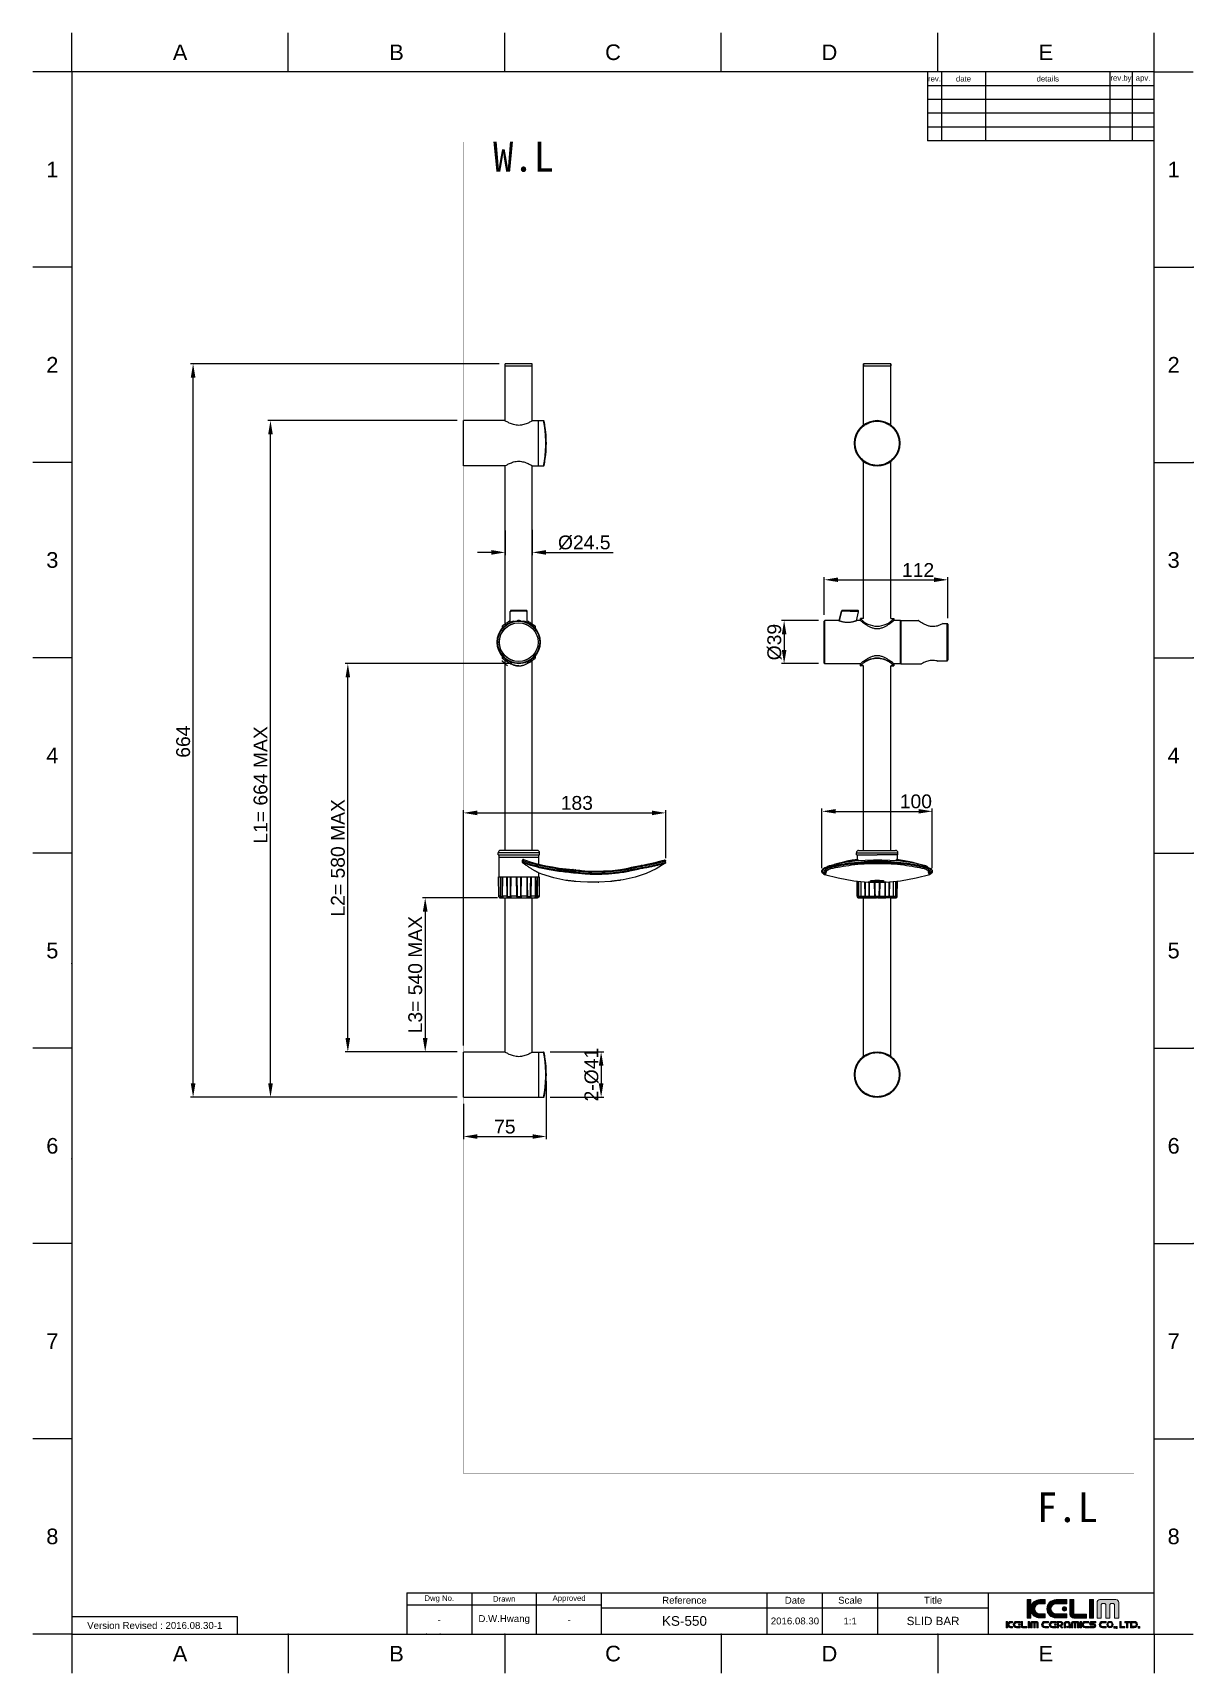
# Model space of a CAD drawing. Header units: millimetres. Extents: x 3856 to 4906, y -261 to 1224.
import ezdxf

# ---------------------------------------------------------------- set-up
doc = ezdxf.new("R2010")
doc.units = ezdxf.units.MM
doc.header["$LTSCALE"] = 0.1
for name, color, linetype in [('02___PRT_ALL_AXES', 7, 'Continuous'), ('\\M+5CDBC\\M+5BFF2\\M+5CEC4\\M+5D7D6', 7, 'Continuous'), ('FORM', 7, 'Continuous'), ('TEXT', 2, 'Continuous')]:
    doc.layers.add(name, color=color, linetype=linetype)
doc.styles.get("Standard").update_dxf_attribs({"font": 'arial.ttf'})
doc.dimstyles.new('STANDARD-2', dxfattribs={"dimscale": 5, "dimtxt": 2.5, "dimasz": 2.5, "dimexe": 0.5, "dimexo": 0.5, "dimgap": 0.5, "dimtad": 1, "dimzin": 12, "dimdsep": 46, "dimtxsty": 'Standard', "dimcen": 0.09, "dimclrd": 1, "dimclre": 1, "dimadec": 0, "dimazin": 0, "dimtp": 0.01, "dimtm": 0.01, "dimtfac": 1, "dimtofl": 0, "dimtmove": 0, "dimatfit": 3, "dimldrblk": 'DOT', "dimfxl": 0, "dimtolj": 1, "dimarcsym": 0})

msp = doc.modelspace()

# ---------------------------------------------------------------- texts
at = {"char_height": 14.141, "attachment_point": 5}
for s, width, insert in [('A', 10, (3988.823, 1206.25)), ('B', 10, (4184.682, 1206.25)), ('C', 10, (4380.54, 1206.25)), ('D', 10, (4576.399, 1206.25)), ('E', 10, (4772.258, 1206.25)), ('1', 50, (3873.217, 1100.19)), ('1', 50, (4887.864, 1100.19)), ('2', 50, (3873.217, 923.422)), ('2', 50, (4887.864, 923.422)), ('3', 50, (3873.217, 746.655)), ('3', 50, (4887.864, 746.655)), ('4', 50, (3873.217, 569.887)), ('4', 50, (4887.864, 569.887)), ('5', 50, (3873.217, 393.119)), ('5', 50, (4887.864, 393.119)), ('6', 50, (3873.217, 216.352)), ('6', 50, (4887.864, 216.352)), ('7', 50, (3873.217, 39.584)), ('7', 50, (4887.864, 39.584)), ('8', 50, (3873.217, -137.184)), ('8', 50, (4887.864, -137.184)), ('A', 10, (3988.823, -243.244)), ('B', 10, (4184.682, -243.244)), ('C', 10, (4380.54, -243.244)), ('D', 10, (4576.399, -243.244)), ('E', 10, (4772.258, -243.244))]:
    msp.add_mtext_dynamic_manual_height_columns(s, width=width, gutter_width=12.5, heights=[0], dxfattribs=dict(at, insert=insert))
at = {"layer": '\\M+5CDBC\\M+5BFF2\\M+5CEC4\\M+5D7D6', "color": 7, "char_height": 27, "attachment_point": 5}
for s, insert in [('{\\fSimSun|b0|i0|c134|p2;W.L}', (4299.57, 1111.62)), ('{\\fSimSun|b0|i0|c134|p2;F.L}', (4791.719, -110.885))]:
    msp.add_mtext(s, dxfattribs=dict(at, insert=insert))
at = {"layer": 'TEXT', "attachment_point": 5}
for s, width, insert, char_height in [('rev.', 5, (4671.437, 1182.324), 5), ('date', 16, (4697.687, 1182.324), 5), ('details', 45, (4773.937, 1182.324), 5), ('rev.by', 8, (4840.187, 1182.324), 5), ('apv.', 8, (4860.187, 1182.324), 5), ('Dwg No.', 44.23608, (4223.312, -193.693), 5), ('Drawn', 23.5, (4282.062, -193.693), 5), ('Approved', 23.5, (4340.812, -193.693), 5), ('Reference', 60, (4445.187, -194.943), 6.25), ('Date', 20, (4545.187, -194.943), 6.25), ('Scale', 20, (4595.187, -194.943), 6.25), ('Title', 40, (4670.187, -194.943), 6.25), ('Version Revised : 2016.08.30-1', 147.99027, (3965.894, -217.755), 6.25), ('-', 23.5, (4223.312, -212.443), 6.25), ('D.W.Hwang', 46.41405, (4282.062, -212.443), 6.25), ('-', 23.5, (4340.812, -212.443), 6.25), ('KS-550', 128.2482, (4445.187, -213.693), 8.75), ('2016.08.30', 20, (4545.187, -213.693), 6.25), ('1:1', 20, (4595.187, -213.693), 6.25), ('SLID BAR', 108.8486, (4670.187, -213.693), 7.5)]:
    msp.add_mtext_dynamic_manual_height_columns(s, width=width, gutter_width=12.5, heights=[0], dxfattribs=dict(at, insert=insert, char_height=char_height))

# ---------------------------------------------------------------- blocks, each defined once
blk = doc.blocks.new('*D169')
at = {"color": 3, "lineweight": -2}
for p, q in [((4277.4, 924.4), (3998.1, 924.4)), ((4000.6, 272.9), (4000.6, 911.9)), ((4239.4, 260.4), (3998.1, 260.4))]:
    blk.add_line(p, q, dxfattribs=at)
at = {"color": 3}
for points in [[(3998.5, 911.9), (4002.7, 911.9), (4000.6, 924.4)], [(3998.5, 272.9), (4002.7, 272.9), (4000.6, 260.4)]]:
    blk.add_solid(points, dxfattribs=at)
at = {"layer": 'Defpoints', "color": 0}
for p in [(4000.6, 924.4), (4279.9, 924.4), (4241.9, 260.4)]:
    blk.add_point(p, dxfattribs=at)
at = {"color": 0, "insert": (3985.3, 582.3), "char_height": 12.5, "attachment_point": 2, "rotation": 90}
blk.add_mtext('\\A1;664', dxfattribs=at)
blk = doc.blocks.new('_Dot')
at = {"color": 0, "linetype": 'ByBlock', "lineweight": -2}
blk.add_line((-0.5, 0), (-1, 0), dxfattribs=at)
at = {"color": 0, "linetype": 'ByBlock', "const_width": 0.5}
blk.add_lwpolyline([(-0.25, 0, 1), (0.25, 0, 1)], format="xyb", close=True, dxfattribs=at)
blk = doc.blocks.new('*D170')
at = {"color": 3, "lineweight": -2}
for p, q in [((4323.6, 301.4), (4372.3, 301.4)), ((4369.8, 288.9), (4369.8, 272.9)), ((4323.6, 260.4), (4372.3, 260.4))]:
    blk.add_line(p, q, dxfattribs=at)
at = {"color": 3}
for points in [[(4367.7, 288.9), (4371.9, 288.9), (4369.8, 301.4)], [(4367.7, 272.9), (4371.9, 272.9), (4369.8, 260.4)]]:
    blk.add_solid(points, dxfattribs=at)
at = {"layer": 'Defpoints', "color": 0}
for p in [(4321.1, 301.4), (4321.1, 260.4), (4369.8, 260.4)]:
    blk.add_point(p, dxfattribs=at)
at = {"color": 0, "insert": (4354.7, 280.9), "char_height": 12.5, "attachment_point": 2, "rotation": 90}
blk.add_mtext('\\A1;2-%%c41', dxfattribs=at)
blk = doc.blocks.new('*D171')
at = {"color": 3, "lineweight": -2}
for p, q in [((4239.4, 872.9), (4068.1, 872.9)), ((4070.6, 272.9), (4070.6, 860.4)), ((4239.4, 260.4), (4068.1, 260.4))]:
    blk.add_line(p, q, dxfattribs=at)
at = {"color": 3}
for points in [[(4068.5, 860.4), (4072.7, 860.4), (4070.6, 872.9)], [(4068.5, 272.9), (4072.7, 272.9), (4070.6, 260.4)]]:
    blk.add_solid(points, dxfattribs=at)
at = {"layer": 'Defpoints', "color": 0}
for p in [(4070.6, 872.9), (4241.9, 872.9), (4241.9, 260.4)]:
    blk.add_point(p, dxfattribs=at)
at = {"color": 0, "insert": (4055.3, 543.1), "char_height": 12.5, "attachment_point": 2, "rotation": 90}
blk.add_mtext('\\A1;L1= 664 MAX', dxfattribs=at)
blk = doc.blocks.new('*D172')
at = {"color": 3, "lineweight": -2}
for p, q in [((4566.4, 691.9), (4532.9, 691.9)), ((4535.4, 679.4), (4535.4, 665.4)), ((4566.4, 652.9), (4532.9, 652.9))]:
    blk.add_line(p, q, dxfattribs=at)
at = {"color": 3}
for points in [[(4533.3, 679.4), (4537.5, 679.4), (4535.4, 691.9)], [(4533.3, 665.4), (4537.5, 665.4), (4535.4, 652.9)]]:
    blk.add_solid(points, dxfattribs=at)
at = {"layer": 'Defpoints', "color": 0}
for p in [(4568.9, 691.9), (4535.4, 652.9), (4568.9, 652.9)]:
    blk.add_point(p, dxfattribs=at)
at = {"color": 0, "insert": (4520.2, 672.4), "char_height": 12.5, "attachment_point": 2, "rotation": 90}
blk.add_mtext('\\A1;%%c39', dxfattribs=at)
blk = doc.blocks.new('*D173')
at = {"color": 3, "lineweight": -2}
for p, q in [((4289.4, 652.9), (4138.1, 652.9)), ((4140.6, 313.9), (4140.6, 640.4)), ((4239.4, 301.4), (4138.1, 301.4))]:
    blk.add_line(p, q, dxfattribs=at)
at = {"color": 3}
for points in [[(4138.5, 640.4), (4142.7, 640.4), (4140.6, 652.9)], [(4138.5, 313.9), (4142.7, 313.9), (4140.6, 301.4)]]:
    blk.add_solid(points, dxfattribs=at)
at = {"layer": 'Defpoints', "color": 0}
for p in [(4140.6, 652.9), (4291.9, 652.9), (4241.9, 301.4)]:
    blk.add_point(p, dxfattribs=at)
at = {"color": 0, "insert": (4125.3, 477.1), "char_height": 12.5, "attachment_point": 2, "rotation": 90}
blk.add_mtext('\\A1;L2= 580 MAX', dxfattribs=at)
blk = doc.blocks.new('*D174')
at = {"color": 3, "lineweight": -2}
for p, q in [((4275.9, 441), (4208.1, 441)), ((4210.6, 428.5), (4210.6, 313.9)), ((4239.4, 301.4), (4208.1, 301.4))]:
    blk.add_line(p, q, dxfattribs=at)
at = {"color": 3}
for points in [[(4208.5, 428.5), (4212.7, 428.5), (4210.6, 441)], [(4208.5, 313.9), (4212.7, 313.9), (4210.6, 301.4)]]:
    blk.add_solid(points, dxfattribs=at)
at = {"layer": 'Defpoints', "color": 0}
for p in [(4278.4, 441), (4210.6, 301.4), (4241.9, 301.4)]:
    blk.add_point(p, dxfattribs=at)
at = {"color": 0, "insert": (4195.3, 371.4), "char_height": 12.5, "attachment_point": 2, "rotation": 90}
blk.add_mtext('\\A1;L3= 540 MAX', dxfattribs=at)
blk = doc.blocks.new('*D175')
at = {"color": 3, "lineweight": -2}
for p, q in [((4320.2, 275), (4320.2, 222.4)), ((4245.2, 254.5), (4245.2, 222.4)), ((4257.7, 224.9), (4307.7, 224.9))]:
    blk.add_line(p, q, dxfattribs=at)
at = {"color": 3}
for points in [[(4257.7, 226.9), (4257.7, 222.8), (4245.2, 224.9)], [(4307.7, 226.9), (4307.7, 222.8), (4320.2, 224.9)]]:
    blk.add_solid(points, dxfattribs=at)
at = {"layer": 'Defpoints', "color": 0}
for p in [(4320.2, 277.5), (4245.2, 257), (4320.2, 224.9)]:
    blk.add_point(p, dxfattribs=at)
at = {"color": 0, "insert": (4282.7, 240.1), "char_height": 12.5, "attachment_point": 2}
blk.add_mtext('\\A1;75', dxfattribs=at)
blk = doc.blocks.new('*D176')
at = {"color": 3, "lineweight": -2}
for p, q in [((4283, 773.3), (4283, 751.1)), ((4307.5, 773.9), (4307.5, 751.1)), ((4270.5, 753.6), (4258, 753.6)), ((4320, 753.6), (4380.8, 753.6))]:
    blk.add_line(p, q, dxfattribs=at)
at = {"color": 3}
for points in [[(4270.5, 755.7), (4270.5, 751.5), (4283, 753.6)], [(4320, 755.7), (4320, 751.5), (4307.5, 753.6)]]:
    blk.add_solid(points, dxfattribs=at)
at = {"layer": 'Defpoints', "color": 0}
for p in [(4283, 775.8), (4307.5, 776.4), (4307.5, 753.6)]:
    blk.add_point(p, dxfattribs=at)
at = {"color": 0, "insert": (4378.3, 768.9), "char_height": 12.5, "attachment_point": 3}
blk.add_mtext('\\A1;%%c24.5', dxfattribs=at)
blk = doc.blocks.new('*D177')
at = {"color": 3, "lineweight": -2}
for p, q in [((4571.7, 697.2), (4571.7, 731.3)), ((4584.2, 728.8), (4671.1, 728.8)), ((4683.6, 694.2), (4683.6, 731.3))]:
    blk.add_line(p, q, dxfattribs=at)
at = {"color": 3}
for points in [[(4584.2, 730.9), (4584.2, 726.8), (4571.7, 728.8)], [(4671.1, 730.9), (4671.1, 726.8), (4683.6, 728.8)]]:
    blk.add_solid(points, dxfattribs=at)
at = {"layer": 'Defpoints', "color": 0}
for p in [(4683.6, 728.8), (4571.7, 694.7), (4683.6, 691.7)]:
    blk.add_point(p, dxfattribs=at)
at = {"color": 0, "insert": (4656.6, 743.9), "char_height": 12.5, "attachment_point": 2}
blk.add_mtext('\\A1;112', dxfattribs=at)
blk = doc.blocks.new('*D178')
at = {"color": 3, "lineweight": -2}
for p, q in [((4245.2, 307.2), (4245.2, 520.3)), ((4428.2, 476.7), (4428.2, 520.3)), ((4257.7, 517.8), (4415.7, 517.8))]:
    blk.add_line(p, q, dxfattribs=at)
at = {"color": 3}
for points in [[(4257.7, 519.9), (4257.7, 515.7), (4245.2, 517.8)], [(4415.7, 519.9), (4415.7, 515.7), (4428.2, 517.8)]]:
    blk.add_solid(points, dxfattribs=at)
at = {"layer": 'Defpoints', "color": 0}
for p in [(4428.2, 517.8), (4428.2, 474.2), (4245.2, 304.7)]:
    blk.add_point(p, dxfattribs=at)
at = {"color": 0, "insert": (4347.8, 533.1), "char_height": 12.5, "attachment_point": 2}
blk.add_mtext('\\A1;183', dxfattribs=at)
blk = doc.blocks.new('*D179')
at = {"color": 3, "lineweight": -2}
for p, q in [((4569.6, 467.8), (4569.6, 521.7)), ((4669.5, 467.9), (4669.5, 521.7)), ((4582.1, 519.2), (4657, 519.2))]:
    blk.add_line(p, q, dxfattribs=at)
at = {"color": 3}
for points in [[(4582.1, 521.3), (4582.1, 517.2), (4569.6, 519.2)], [(4657, 521.3), (4657, 517.2), (4669.5, 519.2)]]:
    blk.add_solid(points, dxfattribs=at)
at = {"layer": 'Defpoints', "color": 0}
for p in [(4669.5, 519.2), (4569.6, 465.3), (4669.5, 465.4)]:
    blk.add_point(p, dxfattribs=at)
at = {"color": 0, "insert": (4654.6, 534.5), "char_height": 12.5, "attachment_point": 2}
blk.add_mtext('\\A1;100', dxfattribs=at)

# ---------------------------------------------------------------- dimensions: what is measured, and where the dimension line sits
at = {"color": 3}
dim = msp.add_linear_dim(base=(4000.61, 924.358), p1=(4241.902, 260.358), p2=(4279.852, 924.358), angle=90, dimstyle='STANDARD-2', override={"dimclrd": 3, "dimclre": 3}, dxfattribs=at)
dim.commit()
dim.dimension.update_dxf_attribs({"geometry": '*D169', "text_midpoint": (4000.61, 582.301), "dimtype": 160})
for base, p1, p2, angle, text, picture, middle in [((4070.61, 872.858), (4241.902, 260.358), (4241.902, 872.858), 90, 'L1= 664 MAX', '*D171', (4070.61, 543.141)), ((4535.426, 652.858), (4568.877, 691.858), (4568.877, 652.858), 270, '%%c<>', '*D172', (4535.426, 672.358)), ((4140.61, 652.858), (4241.902, 301.358), (4291.902, 652.858), 90, 'L2= 580 MAX', '*D173', (4140.61, 477.108)), ((4210.61, 301.358), (4278.403, 440.987), (4241.902, 301.358), 270, 'L3= 540 MAX', '*D174', (4210.61, 371.358)), ((4369.799, 260.358), (4321.069, 301.358), (4321.069, 260.358), 270, '2-%%c<>', '*D170', (4369.799, 280.858))]:
    dim = msp.add_linear_dim(base=base, p1=p1, p2=p2, angle=angle, text=text, dimstyle='STANDARD-2', override={"dimclrd": 3, "dimclre": 3}, dxfattribs=at)
    dim.commit()
    dim.dimension.update_dxf_attribs({"geometry": picture, "text_midpoint": middle, "dimtype": 160})
dim = msp.add_linear_dim(base=(4307.486, 753.597), p1=(4282.986, 775.81), p2=(4307.486, 776.401), text='%%c<>', dimstyle='STANDARD-2', override={"dimclrd": 3, "dimclre": 3}, dxfattribs=at)
dim.commit()
dim.dimension.update_dxf_attribs({"geometry": '*D176', "text_midpoint": (4356.63, 753.597), "dimtype": 160})
for base, p1, p2, picture, middle in [((4683.61, 728.848), (4571.71, 694.692), (4683.61, 691.671), '*D177', (4656.552, 728.848)), ((4669.549, 519.241), (4569.567, 465.341), (4669.549, 465.437), '*D179', (4654.612, 519.241)), ((4428.188, 517.813), (4245.236, 304.692), (4428.188, 474.198), '*D178', (4347.776, 517.813)), ((4320.21, 224.855), (4245.236, 257.025), (4320.21, 277.525), '*D175', (4282.723, 224.855))]:
    dim = msp.add_linear_dim(base=base, p1=p1, p2=p2, dimstyle='STANDARD-2', override={"dimdec": 0, "dimclrd": 3, "dimclre": 3}, dxfattribs=at)
    dim.commit()
    dim.dimension.update_dxf_attribs({"geometry": picture, "text_midpoint": middle, "dimtype": 160})

# ---------------------------------------------------------------- hatches: boundary and pattern name
at = {"layer": 'TEXT'}
h = msp.add_hatch(color=2, dxfattribs=at)
h.dxf.hatch_style = 2
edge = h.paths.add_edge_path()
edge.add_spline(control_points=[(4771.51, -207.288), (4771.51, -207.288), (4766.687, -207.288), (4766.687, -207.288), (4764.15, -207.288), (4762.107, -205.244), (4762.107, -202.715), (4762.107, -200.176), (4764.15, -198.132), (4766.687, -198.132), (4766.687, -198.132), (4771.51, -198.132), (4771.51, -198.132), (4771.51, -198.132), (4771.51, -194.348), (4771.51, -194.348), (4771.51, -194.348), (4766.743, -194.348), (4766.743, -194.348), (4762.927, -194.348), (4759.725, -196.904), (4758.748, -200.403), (4758.748, -200.403), (4758.748, -194.229), (4758.748, -194.229), (4758.748, -194.229), (4755.219, -194.229), (4755.219, -194.229), (4755.219, -194.229), (4755.219, -211.073), (4755.219, -211.073), (4755.219, -211.073), (4758.748, -211.073), (4758.748, -211.073), (4758.748, -211.073), (4758.748, -204.894), (4758.748, -204.894), (4759.725, -208.389), (4762.927, -210.956), (4766.743, -210.956), (4766.743, -210.956), (4771.51, -210.956), (4771.51, -210.956), (4771.51, -210.956), (4771.51, -207.288), (4771.51, -207.288)], knot_values=[0, 0, 0, 0, 1, 1, 1, 2, 2, 2, 3, 3, 3, 4, 4, 4, 5, 5, 5, 6, 6, 6, 7, 7, 7, 8, 8, 8, 9, 9, 9, 10, 10, 10, 11, 11, 11, 12, 12, 12, 13, 13, 13, 14, 14, 14, 15, 15, 15, 15], degree=3, periodic=0)
h = msp.add_hatch(color=256, dxfattribs=at)
h.dxf.hatch_style = 2
edge = h.paths.add_edge_path()
edge.add_spline(control_points=[(4781.467, -210.956), (4781.467, -210.956), (4791.067, -210.956), (4791.067, -210.956), (4791.067, -210.956), (4791.067, -207.288), (4791.067, -207.288), (4791.067, -207.288), (4781.406, -207.288), (4781.406, -207.288), (4778.874, -207.288), (4776.83, -205.244), (4776.83, -202.715), (4776.83, -200.176), (4778.873, -198.132), (4781.406, -198.132), (4781.406, -198.132), (4791.067, -198.132), (4791.067, -198.132), (4791.067, -198.132), (4791.067, -194.348), (4791.067, -194.348), (4791.067, -194.348), (4781.467, -194.348), (4781.467, -194.348), (4776.876, -194.348), (4773.163, -198.054), (4773.163, -202.65), (4773.163, -207.235), (4776.876, -210.956), (4781.467, -210.956)], knot_values=[0, 0, 0, 0, 1, 1, 1, 2, 2, 2, 3, 3, 3, 4, 4, 4, 5, 5, 5, 6, 6, 6, 7, 7, 7, 8, 8, 8, 9, 9, 9, 10, 10, 10, 10], degree=3, periodic=0)
h = msp.add_hatch(color=2, dxfattribs=at)
h.dxf.hatch_style = 2
edge = h.paths.add_edge_path()
edge.add_spline(control_points=[(4787.02, -202.715), (4787.02, -203.816), (4787.911, -204.722), (4789.018, -204.722), (4790.123, -204.722), (4791.021, -203.816), (4791.021, -202.715), (4791.021, -201.604), (4790.123, -200.714), (4789.018, -200.714), (4787.911, -200.714), (4787.02, -201.604), (4787.02, -202.715)], knot_values=[0, 0, 0, 0, 1, 1, 1, 2, 2, 2, 3, 3, 3, 4, 4, 4, 4], degree=3, periodic=0)
h = msp.add_hatch(color=2, dxfattribs=at)
h.dxf.hatch_style = 2
edge = h.paths.add_edge_path()
edge.add_spline(control_points=[(4797.577, -211.085), (4797.577, -211.085), (4808.926, -211.085), (4808.926, -211.085), (4808.926, -211.085), (4808.926, -207.55), (4808.926, -207.55), (4808.926, -207.55), (4797.603, -207.55), (4797.603, -207.55), (4797.603, -207.55), (4797.589, -207.588), (4797.589, -207.588), (4797.589, -207.588), (4797.589, -194.229), (4797.589, -194.229), (4797.589, -194.229), (4794.053, -194.229), (4794.053, -194.229), (4794.053, -194.229), (4794.053, -207.55), (4794.053, -207.55), (4794.053, -207.55), (4794.041, -207.537), (4794.041, -207.537), (4794.041, -209.5), (4795.632, -211.1), (4797.603, -211.1), (4797.603, -211.1), (4797.577, -211.085), (4797.577, -211.085)], knot_values=[0, 0, 0, 0, 1, 1, 1, 2, 2, 2, 3, 3, 3, 4, 4, 4, 5, 5, 5, 6, 6, 6, 7, 7, 7, 8, 8, 8, 9, 9, 9, 10, 10, 10, 10], degree=3, periodic=0)
h = msp.add_hatch(color=2, dxfattribs=at)
h.dxf.hatch_style = 2
h.paths.add_polyline_path([(4815.401, -194.229), (4811.869, -194.229), (4811.869, -211.073), (4815.401, -211.073)])
h = msp.add_hatch(color=2, dxfattribs=at)
h.dxf.hatch_style = 2
edge = h.paths.add_edge_path()
edge.add_spline(control_points=[(4835.587, -194.309), (4835.587, -194.309), (4821.205, -194.309), (4821.205, -194.309), (4819.726, -194.309), (4818.528, -195.499), (4818.528, -196.967), (4818.528, -196.967), (4818.528, -211.047), (4818.528, -211.047), (4818.528, -211.047), (4822.349, -211.047), (4822.349, -211.047), (4822.349, -211.047), (4822.349, -198.71), (4822.349, -198.71), (4822.349, -198.71), (4823.144, -197.909), (4823.144, -197.909), (4823.144, -197.909), (4825.706, -197.909), (4825.706, -197.909), (4825.706, -197.909), (4826.504, -198.71), (4826.504, -198.71), (4826.504, -198.71), (4826.504, -211.047), (4826.504, -211.047), (4826.504, -211.047), (4830.195, -211.047), (4830.195, -211.047), (4830.195, -211.047), (4830.195, -198.71), (4830.195, -198.71), (4830.195, -198.71), (4831.002, -197.909), (4831.002, -197.909), (4831.002, -197.909), (4833.555, -197.909), (4833.555, -197.909), (4833.555, -197.909), (4834.35, -198.71), (4834.35, -198.71), (4834.35, -198.71), (4834.35, -211.047), (4834.35, -211.047), (4834.35, -211.047), (4838.263, -211.047), (4838.263, -211.047), (4838.263, -211.047), (4838.263, -196.967), (4838.263, -196.967), (4838.263, -195.499), (4837.06, -194.309), (4835.587, -194.309)], knot_values=[0, 0, 0, 0, 1, 1, 1, 2, 2, 2, 3, 3, 3, 4, 4, 4, 5, 5, 5, 6, 6, 6, 7, 7, 7, 8, 8, 8, 9, 9, 9, 10, 10, 10, 11, 11, 11, 12, 12, 12, 13, 13, 13, 14, 14, 14, 15, 15, 15, 16, 16, 16, 17, 17, 17, 18, 18, 18, 18], degree=3, periodic=0)
h = msp.add_hatch(color=2, dxfattribs=at)
h.dxf.hatch_style = 2
edge = h.paths.add_edge_path()
edge.add_spline(control_points=[(4737.592, -216.152), (4737.592, -216.152), (4737.592, -213.99), (4737.592, -213.99), (4737.592, -213.99), (4736.362, -213.99), (4736.362, -213.99), (4736.362, -213.99), (4736.362, -219.865), (4736.362, -219.865), (4736.362, -219.865), (4737.592, -219.865), (4737.592, -219.865), (4737.592, -219.865), (4737.592, -217.7), (4737.592, -217.7), (4737.93, -218.923), (4739.047, -219.823), (4740.381, -219.823), (4740.381, -219.823), (4742.043, -219.823), (4742.043, -219.823), (4742.043, -219.823), (4742.043, -218.545), (4742.043, -218.545), (4742.043, -218.545), (4740.361, -218.545), (4740.361, -218.545), (4739.476, -218.545), (4738.763, -217.831), (4738.763, -216.95), (4738.763, -216.064), (4739.476, -215.352), (4740.361, -215.352), (4740.361, -215.352), (4742.043, -215.352), (4742.043, -215.352), (4742.043, -215.352), (4742.043, -214.03), (4742.043, -214.03), (4742.043, -214.03), (4740.381, -214.03), (4740.381, -214.03), (4739.047, -214.03), (4737.93, -214.928), (4737.592, -216.152)], knot_values=[0, 0, 0, 0, 1, 1, 1, 2, 2, 2, 3, 3, 3, 4, 4, 4, 5, 5, 5, 6, 6, 6, 7, 7, 7, 8, 8, 8, 9, 9, 9, 10, 10, 10, 11, 11, 11, 12, 12, 12, 13, 13, 13, 14, 14, 14, 15, 15, 15, 15], degree=3, periodic=0)
h = msp.add_hatch(color=2, dxfattribs=at)
h.dxf.hatch_style = 2
edge = h.paths.add_edge_path()
edge.add_spline(control_points=[(4742.619, -216.926), (4742.619, -218.525), (4743.915, -219.823), (4745.515, -219.823), (4745.515, -219.823), (4748.864, -219.823), (4748.864, -219.823), (4748.864, -219.823), (4748.864, -218.545), (4748.864, -218.545), (4748.864, -218.545), (4745.495, -218.545), (4745.495, -218.545), (4744.612, -218.545), (4743.898, -217.831), (4743.898, -216.95), (4743.898, -216.064), (4744.611, -215.352), (4745.495, -215.352), (4745.495, -215.352), (4748.864, -215.352), (4748.864, -215.352), (4748.864, -215.352), (4748.864, -214.03), (4748.864, -214.03), (4748.864, -214.03), (4745.515, -214.03), (4745.515, -214.03), (4743.915, -214.03), (4742.619, -215.324), (4742.619, -216.926)], knot_values=[0, 0, 0, 0, 1, 1, 1, 2, 2, 2, 3, 3, 3, 4, 4, 4, 5, 5, 5, 6, 6, 6, 7, 7, 7, 8, 8, 8, 9, 9, 9, 10, 10, 10, 10], degree=3, periodic=0)
h = msp.add_hatch(color=2, dxfattribs=at)
h.dxf.hatch_style = 2
edge = h.paths.add_edge_path()
edge.add_spline(control_points=[(4747.453, -216.95), (4747.453, -217.334), (4747.763, -217.649), (4748.149, -217.649), (4748.535, -217.649), (4748.848, -217.334), (4748.848, -216.95), (4748.848, -216.562), (4748.535, -216.251), (4748.149, -216.251), (4747.763, -216.251), (4747.453, -216.562), (4747.453, -216.95)], knot_values=[0, 0, 0, 0, 1, 1, 1, 2, 2, 2, 3, 3, 3, 4, 4, 4, 4], degree=3, periodic=0)
h = msp.add_hatch(color=2, dxfattribs=at)
h.dxf.hatch_style = 2
edge = h.paths.add_edge_path()
edge.add_spline(control_points=[(4751.138, -218.649), (4751.138, -218.649), (4751.138, -213.99), (4751.138, -213.99), (4751.138, -213.99), (4749.906, -213.99), (4749.906, -213.99), (4749.906, -213.99), (4749.906, -218.636), (4749.906, -218.636), (4749.906, -218.636), (4749.9, -218.63), (4749.9, -218.63), (4749.9, -219.317), (4750.455, -219.874), (4751.143, -219.874), (4751.143, -219.874), (4751.134, -219.868), (4751.134, -219.868), (4751.134, -219.868), (4755.092, -219.868), (4755.092, -219.868), (4755.092, -219.868), (4755.092, -218.636), (4755.092, -218.636), (4755.092, -218.636), (4751.143, -218.636), (4751.143, -218.636), (4751.143, -218.636), (4751.138, -218.649), (4751.138, -218.649)], knot_values=[0, 0, 0, 0, 1, 1, 1, 2, 2, 2, 3, 3, 3, 4, 4, 4, 5, 5, 5, 6, 6, 6, 7, 7, 7, 8, 8, 8, 9, 9, 9, 10, 10, 10, 10], degree=3, periodic=0)
h = msp.add_hatch(color=2, dxfattribs=at)
h.dxf.hatch_style = 2
h.paths.add_polyline_path([(4756.119, -219.865), (4757.351, -219.865), (4757.351, -213.99), (4756.119, -213.99)])
h = msp.add_hatch(color=2, dxfattribs=at)
h.dxf.hatch_style = 2
edge = h.paths.add_edge_path()
edge.add_spline(control_points=[(4764.391, -214.017), (4764.391, -214.017), (4759.375, -214.017), (4759.375, -214.017), (4758.859, -214.017), (4758.442, -214.433), (4758.442, -214.944), (4758.442, -214.944), (4758.442, -219.855), (4758.442, -219.855), (4758.442, -219.855), (4759.774, -219.855), (4759.774, -219.855), (4759.774, -219.855), (4759.774, -215.552), (4759.774, -215.552), (4759.774, -215.552), (4760.051, -215.273), (4760.051, -215.273), (4760.051, -215.273), (4760.945, -215.273), (4760.945, -215.273), (4760.945, -215.273), (4761.223, -215.552), (4761.223, -215.552), (4761.223, -215.552), (4761.223, -219.855), (4761.223, -219.855), (4761.223, -219.855), (4762.51, -219.855), (4762.51, -219.855), (4762.51, -219.855), (4762.51, -215.552), (4762.51, -215.552), (4762.51, -215.552), (4762.793, -215.273), (4762.793, -215.273), (4762.793, -215.273), (4763.682, -215.273), (4763.682, -215.273), (4763.682, -215.273), (4763.959, -215.552), (4763.959, -215.552), (4763.959, -215.552), (4763.959, -219.855), (4763.959, -219.855), (4763.959, -219.855), (4765.325, -219.855), (4765.325, -219.855), (4765.325, -219.855), (4765.325, -214.944), (4765.325, -214.944), (4765.325, -214.433), (4764.904, -214.017), (4764.391, -214.017)], knot_values=[0, 0, 0, 0, 1, 1, 1, 2, 2, 2, 3, 3, 3, 4, 4, 4, 5, 5, 5, 6, 6, 6, 7, 7, 7, 8, 8, 8, 9, 9, 9, 10, 10, 10, 11, 11, 11, 12, 12, 12, 13, 13, 13, 14, 14, 14, 15, 15, 15, 16, 16, 16, 17, 17, 17, 18, 18, 18, 18], degree=3, periodic=0)
h = msp.add_hatch(color=2, dxfattribs=at)
h.dxf.hatch_style = 2
edge = h.paths.add_edge_path()
edge.add_spline(control_points=[(4768.403, -216.926), (4768.403, -218.525), (4769.698, -219.823), (4771.3, -219.823), (4771.3, -219.823), (4774.648, -219.823), (4774.648, -219.823), (4774.648, -219.823), (4774.648, -218.545), (4774.648, -218.545), (4774.648, -218.545), (4771.278, -218.545), (4771.278, -218.545), (4770.395, -218.545), (4769.682, -217.831), (4769.682, -216.95), (4769.682, -216.064), (4770.395, -215.352), (4771.278, -215.352), (4771.278, -215.352), (4774.648, -215.352), (4774.648, -215.352), (4774.648, -215.352), (4774.648, -214.03), (4774.648, -214.03), (4774.648, -214.03), (4771.3, -214.03), (4771.3, -214.03), (4769.698, -214.03), (4768.403, -215.324), (4768.403, -216.926)], knot_values=[0, 0, 0, 0, 1, 1, 1, 2, 2, 2, 3, 3, 3, 4, 4, 4, 5, 5, 5, 6, 6, 6, 7, 7, 7, 8, 8, 8, 9, 9, 9, 10, 10, 10, 10], degree=3, periodic=0)
h = msp.add_hatch(color=2, dxfattribs=at)
h.dxf.hatch_style = 2
edge = h.paths.add_edge_path()
edge.add_spline(control_points=[(4775.225, -216.926), (4775.225, -218.525), (4776.519, -219.823), (4778.121, -219.823), (4778.121, -219.823), (4781.469, -219.823), (4781.469, -219.823), (4781.469, -219.823), (4781.469, -218.545), (4781.469, -218.545), (4781.469, -218.545), (4778.099, -218.545), (4778.099, -218.545), (4777.216, -218.545), (4776.503, -217.831), (4776.503, -216.95), (4776.503, -216.064), (4777.216, -215.352), (4778.099, -215.352), (4778.099, -215.352), (4781.469, -215.352), (4781.469, -215.352), (4781.469, -215.352), (4781.469, -214.03), (4781.469, -214.03), (4781.469, -214.03), (4778.121, -214.03), (4778.121, -214.03), (4776.519, -214.03), (4775.225, -215.324), (4775.225, -216.926)], knot_values=[0, 0, 0, 0, 1, 1, 1, 2, 2, 2, 3, 3, 3, 4, 4, 4, 5, 5, 5, 6, 6, 6, 7, 7, 7, 8, 8, 8, 9, 9, 9, 10, 10, 10, 10], degree=3, periodic=0)
h = msp.add_hatch(color=2, dxfattribs=at)
h.dxf.hatch_style = 2
edge = h.paths.add_edge_path()
edge.add_spline(control_points=[(4780.058, -216.95), (4780.058, -217.334), (4780.367, -217.649), (4780.754, -217.649), (4781.14, -217.649), (4781.452, -217.334), (4781.452, -216.95), (4781.452, -216.562), (4781.14, -216.251), (4780.754, -216.251), (4780.367, -216.251), (4780.058, -216.562), (4780.058, -216.95)], knot_values=[0, 0, 0, 0, 1, 1, 1, 2, 2, 2, 3, 3, 3, 4, 4, 4, 4], degree=3, periodic=0)
h = msp.add_hatch(color=2, dxfattribs=at)
h.dxf.hatch_style = 2
edge = h.paths.add_edge_path()
edge.add_spline(control_points=[(4787.692, -216.155), (4787.692, -214.96), (4786.597, -213.99), (4785.244, -213.99), (4785.244, -213.99), (4783.646, -213.99), (4783.646, -213.99), (4783.646, -213.99), (4782.415, -213.99), (4782.415, -213.99), (4782.415, -213.99), (4782.415, -214.946), (4782.415, -214.946), (4782.415, -214.946), (4782.415, -217.332), (4782.415, -217.332), (4782.415, -217.332), (4782.415, -218.319), (4782.415, -218.319), (4782.415, -218.319), (4782.415, -219.865), (4782.415, -219.865), (4782.415, -219.865), (4783.646, -219.865), (4783.646, -219.865), (4783.646, -219.865), (4783.646, -218.319), (4783.646, -218.319), (4783.646, -218.319), (4785.145, -218.319), (4785.145, -218.319), (4785.145, -218.319), (4786.456, -219.865), (4786.456, -219.865), (4786.456, -219.865), (4787.688, -219.865), (4787.688, -219.865), (4787.688, -219.865), (4786.224, -218.138), (4786.224, -218.138), (4787.088, -217.804), (4787.692, -217.044), (4787.692, -216.155)], knot_values=[0, 0, 0, 0, 1, 1, 1, 2, 2, 2, 3, 3, 3, 4, 4, 4, 5, 5, 5, 6, 6, 6, 7, 7, 7, 8, 8, 8, 9, 9, 9, 10, 10, 10, 11, 11, 11, 12, 12, 12, 13, 13, 13, 14, 14, 14, 14], degree=3, periodic=0)
edge = h.paths.add_edge_path()
edge.add_spline(control_points=[(4785.263, -217.332), (4785.263, -217.332), (4783.646, -217.332), (4783.646, -217.332), (4783.646, -217.332), (4783.646, -214.946), (4783.646, -214.946), (4783.646, -214.946), (4785.263, -214.946), (4785.263, -214.946), (4786.009, -214.946), (4786.611, -215.479), (4786.611, -216.138), (4786.611, -216.799), (4786.009, -217.332), (4785.263, -217.332)], knot_values=[0, 0, 0, 0, 1, 1, 1, 2, 2, 2, 3, 3, 3, 4, 4, 4, 5, 5, 5, 5], degree=3, periodic=0)
h = msp.add_hatch(color=2, dxfattribs=at)
h.dxf.hatch_style = 2
edge = h.paths.add_edge_path()
edge.add_spline(control_points=[(4791.58, -214.03), (4789.981, -214.03), (4788.684, -215.232), (4788.684, -216.717), (4788.684, -216.717), (4788.684, -219.823), (4788.684, -219.823), (4788.684, -219.823), (4789.961, -219.823), (4789.961, -219.823), (4789.961, -219.823), (4789.961, -216.697), (4789.961, -216.697), (4789.961, -215.88), (4790.675, -215.217), (4791.557, -215.217), (4792.443, -215.217), (4793.155, -215.878), (4793.155, -216.697), (4793.155, -216.697), (4793.155, -219.823), (4793.155, -219.823), (4793.155, -219.823), (4794.476, -219.823), (4794.476, -219.823), (4794.476, -219.823), (4794.476, -216.717), (4794.476, -216.717), (4794.476, -215.232), (4793.183, -214.03), (4791.58, -214.03)], knot_values=[0, 0, 0, 0, 1, 1, 1, 2, 2, 2, 3, 3, 3, 4, 4, 4, 5, 5, 5, 6, 6, 6, 7, 7, 7, 8, 8, 8, 9, 9, 9, 10, 10, 10, 10], degree=3, periodic=0)
h = msp.add_hatch(color=2, dxfattribs=at)
h.dxf.hatch_style = 2
edge = h.paths.add_edge_path()
edge.add_spline(control_points=[(4791.6, -218.383), (4791.214, -218.383), (4790.904, -218.694), (4790.904, -219.082), (4790.904, -219.464), (4791.214, -219.781), (4791.6, -219.781), (4791.986, -219.781), (4792.299, -219.464), (4792.299, -219.082), (4792.299, -218.694), (4791.986, -218.383), (4791.6, -218.383)], knot_values=[0, 0, 0, 0, 1, 1, 1, 2, 2, 2, 3, 3, 3, 4, 4, 4, 4], degree=3, periodic=0)
h = msp.add_hatch(color=2, dxfattribs=at)
h.dxf.hatch_style = 2
edge = h.paths.add_edge_path()
edge.add_spline(control_points=[(4801.327, -214.017), (4801.327, -214.017), (4796.311, -214.017), (4796.311, -214.017), (4795.796, -214.017), (4795.378, -214.433), (4795.378, -214.944), (4795.378, -214.944), (4795.378, -219.855), (4795.378, -219.855), (4795.378, -219.855), (4796.711, -219.855), (4796.711, -219.855), (4796.711, -219.855), (4796.711, -215.552), (4796.711, -215.552), (4796.711, -215.552), (4796.988, -215.273), (4796.988, -215.273), (4796.988, -215.273), (4797.882, -215.273), (4797.882, -215.273), (4797.882, -215.273), (4798.16, -215.552), (4798.16, -215.552), (4798.16, -215.552), (4798.16, -219.855), (4798.16, -219.855), (4798.16, -219.855), (4799.448, -219.855), (4799.448, -219.855), (4799.448, -219.855), (4799.448, -215.552), (4799.448, -215.552), (4799.448, -215.552), (4799.729, -215.273), (4799.729, -215.273), (4799.729, -215.273), (4800.618, -215.273), (4800.618, -215.273), (4800.618, -215.273), (4800.896, -215.552), (4800.896, -215.552), (4800.896, -215.552), (4800.896, -219.855), (4800.896, -219.855), (4800.896, -219.855), (4802.261, -219.855), (4802.261, -219.855), (4802.261, -219.855), (4802.261, -214.944), (4802.261, -214.944), (4802.261, -214.433), (4801.841, -214.017), (4801.327, -214.017)], knot_values=[0, 0, 0, 0, 1, 1, 1, 2, 2, 2, 3, 3, 3, 4, 4, 4, 5, 5, 5, 6, 6, 6, 7, 7, 7, 8, 8, 8, 9, 9, 9, 10, 10, 10, 11, 11, 11, 12, 12, 12, 13, 13, 13, 14, 14, 14, 15, 15, 15, 16, 16, 16, 17, 17, 17, 18, 18, 18, 18], degree=3, periodic=0)
h = msp.add_hatch(color=2, dxfattribs=at)
h.dxf.hatch_style = 2
h.paths.add_polyline_path([(4803.338, -219.865), (4804.57, -219.865), (4804.57, -213.99), (4803.338, -213.99)])
h = msp.add_hatch(color=2, dxfattribs=at)
h.dxf.hatch_style = 2
edge = h.paths.add_edge_path()
edge.add_spline(control_points=[(4804.931, -216.926), (4804.931, -218.525), (4806.225, -219.823), (4807.827, -219.823), (4807.827, -219.823), (4811.175, -219.823), (4811.175, -219.823), (4811.175, -219.823), (4811.175, -218.545), (4811.175, -218.545), (4811.175, -218.545), (4807.806, -218.545), (4807.806, -218.545), (4806.923, -218.545), (4806.21, -217.831), (4806.21, -216.95), (4806.21, -216.064), (4806.923, -215.352), (4807.806, -215.352), (4807.806, -215.352), (4811.175, -215.352), (4811.175, -215.352), (4811.175, -215.352), (4811.175, -214.03), (4811.175, -214.03), (4811.175, -214.03), (4807.827, -214.03), (4807.827, -214.03), (4806.225, -214.03), (4804.931, -215.324), (4804.931, -216.926)], knot_values=[0, 0, 0, 0, 1, 1, 1, 2, 2, 2, 3, 3, 3, 4, 4, 4, 5, 5, 5, 6, 6, 6, 7, 7, 7, 8, 8, 8, 9, 9, 9, 10, 10, 10, 10], degree=3, periodic=0)
h = msp.add_hatch(color=2, dxfattribs=at)
h.dxf.hatch_style = 2
edge = h.paths.add_edge_path()
edge.add_spline(control_points=[(4811.795, -215.821), (4811.795, -217.615), (4813.62, -217.462), (4813.62, -217.462), (4813.62, -217.462), (4813.665, -217.462), (4813.665, -217.462), (4813.665, -217.462), (4815.631, -217.462), (4815.631, -217.462), (4815.631, -217.462), (4815.985, -217.462), (4815.985, -217.462), (4815.985, -217.462), (4816.462, -217.538), (4816.462, -217.999), (4816.462, -218.459), (4816.152, -218.636), (4815.983, -218.636), (4815.983, -218.636), (4811.795, -218.636), (4811.795, -218.636), (4811.795, -218.636), (4811.795, -219.821), (4811.795, -219.821), (4811.795, -219.821), (4815.957, -219.821), (4815.957, -219.821), (4815.957, -219.821), (4817.503, -219.823), (4817.503, -218.03), (4817.503, -216.235), (4815.678, -216.39), (4815.678, -216.39), (4815.678, -216.39), (4815.631, -216.39), (4815.631, -216.39), (4815.631, -216.39), (4813.665, -216.39), (4813.665, -216.39), (4813.665, -216.39), (4813.312, -216.39), (4813.312, -216.39), (4813.312, -216.39), (4812.835, -216.313), (4812.835, -215.852), (4812.835, -215.394), (4813.147, -215.217), (4813.314, -215.217), (4813.314, -215.217), (4817.503, -215.217), (4817.503, -215.217), (4817.503, -215.217), (4817.503, -214.03), (4817.503, -214.03), (4817.503, -214.03), (4813.342, -214.03), (4813.342, -214.03), (4813.342, -214.03), (4811.795, -214.028), (4811.795, -215.821)], knot_values=[0, 0, 0, 0, 1, 1, 1, 2, 2, 2, 3, 3, 3, 4, 4, 4, 5, 5, 5, 6, 6, 6, 7, 7, 7, 8, 8, 8, 9, 9, 9, 10, 10, 10, 11, 11, 11, 12, 12, 12, 13, 13, 13, 14, 14, 14, 15, 15, 15, 16, 16, 16, 17, 17, 17, 18, 18, 18, 19, 19, 19, 20, 20, 20, 20], degree=3, periodic=0)
h = msp.add_hatch(color=2, dxfattribs=at)
h.dxf.hatch_style = 2
edge = h.paths.add_edge_path()
edge.add_spline(control_points=[(4820.483, -216.926), (4820.483, -218.525), (4821.777, -219.823), (4823.38, -219.823), (4823.38, -219.823), (4826.727, -219.823), (4826.727, -219.823), (4826.727, -219.823), (4826.727, -218.545), (4826.727, -218.545), (4826.727, -218.545), (4823.358, -218.545), (4823.358, -218.545), (4822.475, -218.545), (4821.762, -217.831), (4821.762, -216.95), (4821.762, -216.064), (4822.475, -215.352), (4823.358, -215.352), (4823.358, -215.352), (4826.727, -215.352), (4826.727, -215.352), (4826.727, -215.352), (4826.727, -214.03), (4826.727, -214.03), (4826.727, -214.03), (4823.38, -214.03), (4823.38, -214.03), (4821.777, -214.03), (4820.483, -215.324), (4820.483, -216.926)], knot_values=[0, 0, 0, 0, 1, 1, 1, 2, 2, 2, 3, 3, 3, 4, 4, 4, 5, 5, 5, 6, 6, 6, 7, 7, 7, 8, 8, 8, 9, 9, 9, 10, 10, 10, 10], degree=3, periodic=0)
h = msp.add_hatch(color=2, dxfattribs=at)
h.dxf.hatch_style = 2
edge = h.paths.add_edge_path()
edge.add_spline(control_points=[(4830.262, -214.03), (4828.663, -214.03), (4827.366, -215.326), (4827.366, -216.926), (4827.366, -218.525), (4828.663, -219.821), (4830.262, -219.821), (4831.862, -219.821), (4833.158, -218.525), (4833.158, -216.926), (4833.158, -215.326), (4831.862, -214.03), (4830.262, -214.03)], knot_values=[0, 0, 0, 0, 1, 1, 1, 2, 2, 2, 3, 3, 3, 4, 4, 4, 4], degree=3, periodic=0)
edge = h.paths.add_edge_path()
edge.add_spline(control_points=[(4830.262, -218.696), (4829.285, -218.696), (4828.492, -217.902), (4828.492, -216.926), (4828.492, -215.947), (4829.285, -215.155), (4830.262, -215.155), (4831.24, -215.155), (4832.032, -215.947), (4832.032, -216.926), (4832.032, -217.902), (4831.24, -218.696), (4830.262, -218.696)], knot_values=[0, 0, 0, 0, 1, 1, 1, 2, 2, 2, 3, 3, 3, 4, 4, 4, 4], degree=3, periodic=0)
h = msp.add_hatch(color=2, dxfattribs=at)
h.dxf.hatch_style = 2
h.paths.add_polyline_path([(4833.639, -220.049), (4834.917, -220.049), (4834.917, -218.769), (4833.639, -218.769)])
h = msp.add_hatch(color=2, dxfattribs=at)
h.dxf.hatch_style = 2
h.paths.add_polyline_path([(4835.506, -220.049), (4836.017, -220.049), (4835.659, -220.356), (4836.427, -220.356), (4836.785, -220.049), (4836.785, -218.769), (4835.506, -218.769)])
h = msp.add_hatch(color=2, dxfattribs=at)
h.dxf.hatch_style = 2
h.paths.add_polyline_path([(4840.382, -213.99), (4839.149, -213.99), (4839.149, -218.632), (4839.149, -219.865), (4840.382, -219.865), (4843.694, -219.865), (4843.694, -218.632), (4840.382, -218.632)])
h = msp.add_hatch(color=2, dxfattribs=at)
h.dxf.hatch_style = 2
h.paths.add_polyline_path([(4845.247, -213.99), (4843.591, -213.99), (4843.591, -215.223), (4845.247, -215.223), (4845.247, -219.865), (4846.479, -219.865), (4846.479, -215.223), (4848.135, -215.223), (4848.135, -213.99), (4846.479, -213.99)])
h = msp.add_hatch(color=2, dxfattribs=at)
h.dxf.hatch_style = 2
edge = h.paths.add_edge_path()
edge.add_spline(control_points=[(4852.275, -214.01), (4852.275, -214.01), (4848.927, -214.01), (4848.927, -214.01), (4848.927, -214.01), (4848.927, -219.803), (4848.927, -219.803), (4848.927, -219.803), (4852.275, -219.803), (4852.275, -219.803), (4853.877, -219.803), (4855.171, -218.508), (4855.171, -216.906), (4855.171, -215.308), (4853.877, -214.01), (4852.275, -214.01)], knot_values=[0, 0, 0, 0, 1, 1, 1, 2, 2, 2, 3, 3, 3, 4, 4, 4, 5, 5, 5, 5], degree=3, periodic=0)
edge = h.paths.add_edge_path()
edge.add_spline(control_points=[(4852.296, -218.481), (4852.296, -218.481), (4850.159, -218.481), (4850.159, -218.481), (4850.159, -218.481), (4850.159, -215.29), (4850.159, -215.29), (4850.159, -215.29), (4852.296, -215.29), (4852.296, -215.29), (4853.18, -215.29), (4853.892, -216.002), (4853.892, -216.885), (4853.892, -217.769), (4853.18, -218.481), (4852.296, -218.481)], knot_values=[0, 0, 0, 0, 1, 1, 1, 2, 2, 2, 3, 3, 3, 4, 4, 4, 5, 5, 5, 5], degree=3, periodic=0)
h = msp.add_hatch(color=2, dxfattribs=at)
h.dxf.hatch_style = 2
h.paths.add_polyline_path([(4855.842, -220.049), (4857.121, -220.049), (4857.121, -218.769), (4855.842, -218.769)])

# ---------------------------------------------------------------- linework, layer by layer
for p, q in [((3890.894, 1188.574), (3890.894, 1223.927)), ((4086.753, 1188.574), (4086.753, 1223.927)), ((4282.611, 1188.574), (4282.611, 1223.927)), ((4478.47, 1188.574), (4478.47, 1223.927)), ((4674.328, 1188.574), (4674.328, 1223.927)), ((4870.187, 1188.574), (4870.187, 1223.927)), ((3890.894, 1188.574), (3855.54, 1188.574)), ((3890.894, 1188.574), (3890.894, -225.568)), ((4870.187, 1188.574), (3890.894, 1188.574)), ((4870.187, -225.568), (4870.187, 1188.574)), ((4870.187, 1188.574), (4905.54, 1188.574)), ((3890.894, 1011.806), (3855.54, 1011.806)), ((4870.187, 1011.806), (4905.54, 1011.806)), ((3890.894, 835.038), (3855.54, 835.038)), ((4870.187, 835.038), (4905.54, 835.038)), ((3890.894, 658.271), (3855.54, 658.271)), ((4870.187, 658.271), (4905.54, 658.271)), ((3890.894, 481.503), (3855.54, 481.503)), ((4870.187, 481.503), (4905.54, 481.503)), ((3890.894, 304.735), (3855.54, 304.735)), ((4282.771, 301.358), (4245.236, 301.358)), ((4245.236, 260.359), (4245.236, 301.358)), ((4870.187, 304.735), (4905.54, 304.735)), ((4245.236, 260.358), (4317.736, 260.358)), ((3890.894, 127.968), (3855.54, 127.968)), ((4870.187, 127.968), (4905.54, 127.968)), ((3890.894, -48.8), (3855.54, -48.8)), ((4870.187, -48.8), (4905.54, -48.8)), ((3890.894, -225.568), (3855.54, -225.568)), ((3890.894, -225.568), (4870.187, -225.568)), ((3890.894, -225.568), (3890.894, -260.921)), ((4086.753, -225.568), (4086.753, -260.921)), ((4282.611, -225.568), (4282.611, -260.921)), ((4478.47, -225.568), (4478.47, -260.921)), ((4674.328, -225.568), (4674.328, -260.921)), ((4870.187, -225.568), (4870.187, -260.921)), ((4870.187, -225.568), (4905.54, -225.568))]:
    msp.add_line(p, q)
at = {"color": 9, "linetype": 'Continuous'}
for p, q in [((4600.812, 481.78), (4619.56, 481.785)), ((4619.56, 481.785), (4638.312, 481.78)), ((4569.693, 465.179), (4569.693, 464.13)), ((4573.131, 466.877), (4573.131, 466.871)), ((4577.261, 468.23), (4577.261, 469.338)), ((4662.543, 469.35), (4662.543, 468.243)), ((4666.538, 466.972), (4666.538, 466.965)), ((4668.943, 463.719), (4668.91, 463.692)), ((4669.435, 465.233), (4669.435, 464.183)), ((4601.333, 442.469), (4601.34, 442.467)), ((4601.34, 442.467), (4602.71, 442.469)), ((4602.759, 440.98), (4602.758, 440.98)), ((4602.762, 440.98), (4602.759, 440.98)), ((4604.362, 441.982), (4603.88, 441.982)), ((4604.851, 442.47), (4608.594, 442.471)), ((4609.086, 442.479), (4608.594, 442.471)), ((4611.063, 441.984), (4610.228, 441.984)), ((4612.304, 442.471), (4617.418, 442.472)), ((4620.042, 441.985), (4619.078, 441.985)), ((4620.163, 440.984), (4625.728, 440.984)), ((4621.702, 442.472), (4626.816, 442.471)), ((4625.728, 440.984), (4627.457, 440.984)), ((4628.057, 441.984), (4628.892, 441.984)), ((4630.035, 442.479), (4630.526, 442.471)), ((4630.526, 442.471), (4634.27, 442.47)), ((4631.473, 440.983), (4632.741, 440.983)), ((4635.243, 441.982), (4634.761, 441.982)), ((4636.362, 440.98), (4636.366, 440.98)), ((4636.366, 440.98), (4636.399, 440.98)), ((4636.413, 442.469), (4637.784, 442.467)), ((4637.791, 442.469), (4637.784, 442.467))]:
    msp.add_line(p, q, dxfattribs=at)
at = {"color": 7, "linetype": 'Continuous'}
for p, q in [((4600.812, 479.98), (4600.812, 481.78)), ((4600.813, 479.98), (4601.563, 479.981)), ((4601.562, 479.98), (4601.562, 475.531)), ((4601.563, 479.981), (4604.901, 479.983)), ((4602.812, 483.78), (4605.813, 483.782)), ((4604.901, 479.983), (4619.56, 479.985)), ((4605.813, 483.782), (4619.56, 483.784)), ((4619.56, 483.784), (4633.312, 483.782)), ((4619.56, 483.784), (4636.255, 483.78)), ((4634.562, 479.983), (4619.56, 479.985)), ((4633.312, 483.782), (4636.057, 483.781)), ((4637.562, 479.981), (4634.562, 479.983)), ((4636.057, 483.781), (4636.312, 483.78)), ((4638.312, 479.98), (4637.562, 479.981)), ((4637.562, 479.98), (4637.562, 475.53)), ((4638.312, 479.98), (4638.312, 481.78)), ((4569.559, 465.484), (4569.556, 465.399)), ((4569.556, 464.347), (4569.556, 465.399)), ((4569.556, 464.348), (4569.625, 463.952)), ((4569.997, 463.403), (4569.997, 463.404)), ((4572.043, 462.087), (4572.046, 462.086)), ((4573.176, 467.114), (4572.726, 466.159)), ((4573.263, 467.601), (4573.131, 466.865)), ((4573.131, 465.803), (4573.131, 466.871)), ((4573.131, 465.804), (4573.132, 465.736)), ((4573.132, 465.741), (4573.132, 465.736)), ((4577.833, 470.312), (4577.833, 470.313)), ((4661.965, 470.325), (4661.965, 470.325)), ((4666.522, 465.506), (4666.531, 465.733)), ((4666.522, 465.506), (4666.522, 465.506)), ((4666.531, 465.734), (4666.531, 465.733)), ((4666.538, 465.897), (4666.538, 466.965)), ((4666.538, 466.965), (4666.538, 466.958)), ((4666.664, 465.79), (4666.642, 465.915)), ((4666.955, 465.214), (4666.664, 465.79)), ((4667.186, 462.124), (4667.205, 462.13)), ((4669.163, 463.49), (4669.163, 463.49)), ((4669.53, 465.648), (4669.166, 466.41)), ((4669.51, 464.087), (4669.549, 464.386)), ((4669.529, 465.65), (4669.53, 465.648)), ((4669.549, 465.437), (4669.529, 465.65)), ((4669.549, 464.386), (4669.549, 465.437)), ((4669.549, 465.437), (4669.549, 465.437)), ((4598.402, 456.402), (4611.543, 455.199)), ((4601.238, 456.142), (4601.333, 442.469)), ((4601.246, 456.141), (4601.34, 442.467)), ((4602.71, 442.469), (4602.525, 456.024)), ((4604.874, 455.809), (4604.851, 442.47)), ((4608.594, 442.471), (4608.376, 455.488)), ((4609.086, 442.479), (4608.918, 455.439)), ((4611.544, 455.198), (4611.502, 455.201)), ((4611.574, 455.197), (4611.544, 455.198)), ((4611.574, 455.197), (4611.644, 455.194)), ((4611.644, 455.194), (4611.861, 455.185)), ((4611.861, 455.185), (4612.513, 455.162)), ((4612.176, 455.184), (4613.073, 455.16)), ((4612.43, 455.165), (4612.304, 442.471)), ((4612.43, 455.177), (4612.43, 455.165)), ((4612.513, 455.162), (4613.048, 455.145)), ((4613.048, 455.145), (4613.539, 455.131)), ((4613.073, 455.16), (4613.899, 455.139)), ((4613.539, 455.131), (4614.113, 455.115)), ((4613.899, 455.139), (4614.54, 455.125)), ((4614.113, 455.115), (4614.541, 455.105)), ((4614.54, 455.125), (4615.069, 455.115)), ((4614.541, 455.105), (4615.001, 455.095)), ((4615.001, 455.095), (4615.494, 455.085)), ((4615.069, 455.115), (4615.64, 455.105)), ((4615.494, 455.085), (4616.034, 455.076)), ((4615.64, 455.105), (4616.25, 455.096)), ((4616.25, 455.096), (4616.673, 455.091)), ((4616.673, 455.091), (4617.104, 455.086)), ((4617.104, 455.086), (4617.538, 455.082)), ((4617.418, 442.472), (4617.224, 455.06)), ((4617.538, 455.082), (4617.973, 455.079)), ((4617.973, 455.079), (4618.406, 455.076)), ((4618.406, 455.076), (4618.836, 455.074)), ((4618.836, 455.074), (4619.264, 455.074)), ((4619.233, 455.048), (4619.738, 455.048)), ((4619.264, 455.074), (4619.688, 455.073)), ((4619.688, 455.073), (4620.107, 455.074)), ((4619.738, 455.048), (4620.231, 455.049)), ((4620.107, 455.074), (4620.521, 455.075)), ((4620.231, 455.049), (4620.71, 455.051)), ((4620.521, 455.075), (4620.93, 455.077)), ((4620.71, 455.051), (4621.177, 455.054)), ((4620.93, 455.077), (4621.529, 455.081)), ((4621.177, 455.054), (4621.632, 455.058)), ((4621.529, 455.081), (4622.112, 455.087)), ((4621.632, 455.058), (4622.075, 455.062)), ((4621.896, 455.06), (4621.702, 442.472)), ((4622.075, 455.062), (4622.506, 455.068)), ((4622.112, 455.087), (4622.677, 455.094)), ((4622.506, 455.068), (4622.925, 455.074)), ((4622.677, 455.094), (4623.222, 455.101)), ((4622.925, 455.074), (4623.331, 455.08)), ((4623.222, 455.101), (4623.747, 455.11)), ((4623.331, 455.08), (4623.725, 455.087)), ((4623.725, 455.087), (4624.106, 455.095)), ((4623.747, 455.11), (4624.413, 455.122)), ((4624.106, 455.095), (4624.652, 455.107)), ((4624.413, 455.122), (4625.036, 455.136)), ((4624.652, 455.107), (4625.167, 455.12)), ((4625.036, 455.136), (4625.748, 455.152)), ((4625.167, 455.12), (4625.647, 455.133)), ((4625.647, 455.133), (4626.087, 455.146)), ((4625.748, 455.152), (4627.438, 455.198)), ((4626.087, 455.146), (4626.599, 455.162)), ((4626.599, 455.162), (4627.097, 455.18)), ((4626.816, 442.471), (4626.69, 455.165)), ((4627.097, 455.18), (4627.419, 455.192)), ((4627.419, 455.192), (4627.533, 455.197)), ((4627.438, 455.198), (4627.523, 455.2)), ((4627.523, 455.2), (4627.54, 455.2)), ((4627.533, 455.197), (4627.56, 455.198)), ((4627.603, 455.201), (4627.56, 455.198)), ((4630.202, 455.44), (4630.035, 442.479)), ((4630.745, 455.49), (4630.526, 442.471)), ((4634.27, 442.47), (4634.247, 455.81)), ((4636.598, 456.025), (4636.413, 442.469)), ((4637.784, 442.467), (4637.878, 456.142)), ((4637.791, 442.469), (4637.886, 456.143)), ((4602.565, 440.99), (4602.722, 440.98)), ((4604.681, 440.978), (4602.72, 440.98)), ((4602.762, 440.98), (4602.726, 440.98)), ((4602.726, 440.98), (4602.758, 440.98)), ((4602.762, 440.98), (4605.282, 440.982)), ((4606.313, 440.977), (4604.681, 440.978)), ((4605.282, 440.982), (4610.62, 440.984)), ((4610.62, 440.982), (4606.313, 440.98)), ((4610.62, 440.984), (4618.957, 440.984)), ((4618.957, 440.983), (4610.62, 440.982)), ((4627.457, 440.984), (4618.957, 440.984)), ((4619.56, 440.983), (4618.957, 440.983)), ((4627.457, 440.983), (4619.56, 440.983)), ((4632.741, 440.983), (4627.457, 440.984)), ((4628.585, 440.982), (4627.457, 440.983)), ((4632.812, 440.98), (4628.585, 440.982)), ((4632.741, 440.983), (4634.443, 440.982)), ((4633.843, 440.977), (4632.812, 440.977)), ((4636.399, 440.98), (4633.843, 440.977)), ((4634.443, 440.982), (4636.399, 440.98)), ((4636.408, 440.98), (4636.367, 440.98)), ((4636.402, 440.98), (4636.399, 440.98)), ((4636.402, 440.98), (4636.556, 440.99))]:
    msp.add_line(p, q, dxfattribs=at)
at = {"const_width": 0.5}
for points in [[(4245.236, -80.122), (4245.236, 1125.037)], [(4245.236, -80.122), (4852.104, -80.122)]]:
    msp.add_lwpolyline(points, dxfattribs=at)
at = {"color": 7, "linetype": 'Continuous'}
for points in [[(4661.965, 470.325), (4657.17, 471.369), (4651.481, 472.462), (4645.171, 473.463), (4638.359, 474.284), (4631.174, 474.861), (4623.759, 475.158), (4616.261, 475.159), (4608.833, 474.864), (4601.624, 474.288), (4594.777, 473.468), (4588.42, 472.466), (4582.675, 471.366), (4577.833, 470.312)], [(4602.039, 475.601), (4597.087, 474.878), (4592.266, 473.978), (4587.943, 472.998), (4584.128, 471.995), (4580.82, 471.019), (4580.283, 470.846)], [(4657.016, 471.399), (4655.977, 471.715), (4652.035, 472.784), (4647.509, 473.84), (4642.41, 474.815), (4637.084, 475.601)], [(4574.107, 468.693), (4573.792, 468.573), (4572.322, 467.946), (4571.214, 467.39), (4570.404, 466.858), (4569.826, 466.245), (4569.559, 465.485)], [(4569.625, 463.952), (4569.817, 463.603), (4569.997, 463.403)], [(4569.997, 463.404), (4570.965, 462.617), (4571.843, 462.154), (4572.046, 462.086)], [(4572.046, 462.086), (4584.236, 458.914), (4598.402, 456.402)], [(4572.726, 466.159), (4572.55, 465.194), (4572.511, 464.938)], [(4577.833, 470.313), (4576.159, 469.833), (4574.792, 469.215), (4573.834, 468.486), (4573.263, 467.601)], [(4627.559, 455.198), (4640.676, 456.398), (4654.841, 458.908), (4667.186, 462.124)], [(4666.538, 466.958), (4666.425, 467.635), (4665.875, 468.523), (4664.938, 469.247), (4663.598, 469.857), (4661.965, 470.325)], [(4669.166, 466.41), (4668.484, 467.025), (4667.516, 467.596), (4666.182, 468.217), (4666.025, 468.28)], [(4666.531, 465.734), (4666.538, 465.869), (4666.538, 465.897)], [(4667.117, 464.91), (4667.135, 464.893), (4666.955, 465.214)], [(4667.205, 462.13), (4667.487, 462.235), (4668.277, 462.704), (4669.163, 463.49)], [(4669.163, 463.49), (4669.341, 463.712), (4669.51, 464.087)], [(4611.717, 455.197), (4612.033, 455.188), (4612.176, 455.184)], [(4614.064, 456.462), (4614.066, 456.463), (4614.137, 456.482), (4614.283, 456.513), (4614.489, 456.547), (4614.745, 456.581), (4615.043, 456.614), (4615.376, 456.644), (4615.741, 456.671), (4616.134, 456.695), (4616.554, 456.717), (4617.001, 456.735), (4617.473, 456.751), (4617.972, 456.764), (4618.493, 456.773), (4619.03, 456.778), (4619.575, 456.78), (4620.119, 456.778), (4620.654, 456.772), (4621.171, 456.763), (4621.665, 456.75), (4622.132, 456.734), (4622.573, 456.715), (4622.988, 456.694), (4623.376, 456.67), (4623.735, 456.642), (4624.065, 456.613), (4624.36, 456.58), (4624.614, 456.546), (4624.818, 456.513), (4624.962, 456.482), (4624.977, 456.478)], [(4616.034, 455.076), (4616.326, 455.071), (4616.632, 455.067), (4616.945, 455.063), (4617.259, 455.06), (4617.568, 455.057), (4617.867, 455.054), (4618.156, 455.052), (4618.436, 455.051), (4618.708, 455.049), (4619.233, 455.048)], [(4601.334, 442.469), (4601.348, 442.263), (4601.42, 441.957), (4601.553, 441.671), (4601.744, 441.415), (4601.992, 441.204), (4602.283, 441.057), (4602.565, 440.99)], [(4601.35, 442.257), (4601.35, 442.253), (4601.424, 441.949), (4601.557, 441.663), (4601.749, 441.409), (4601.997, 441.201), (4602.287, 441.056)], [(4602.287, 441.056), (4602.569, 440.989), (4602.72, 440.98)], [(4636.408, 440.98), (4636.552, 440.989), (4636.834, 441.054), (4637.128, 441.2), (4637.377, 441.41), (4637.57, 441.666), (4637.704, 441.954), (4637.777, 442.261), (4637.791, 442.468)], [(4636.556, 440.99), (4636.835, 441.055), (4637.126, 441.2), (4637.375, 441.409), (4637.567, 441.663), (4637.701, 441.949), (4637.775, 442.254), (4637.791, 442.469)]]:
    msp.add_lwpolyline(points, dxfattribs=at)
for centre, radius, start, end in [((4602.812, 481.78), 2, 90, 180), ((4611.613, 478.749), 9.994, 199.572173, 206.116885), ((4636.312, 481.78), 2, 0, 90), ((4627.501, 478.757), 10.007, 334.270817, 340.406799), ((4602.725, 442.427), 1.447, 269.187131, 269.787921), ((4636.4, 442.341), 1.361, 270.320422, 271.16), ((4636.404, 442.212), 1.233, 271.096983, 278.008381)]:
    msp.add_arc(centre, radius, start, end, dxfattribs=at)
at = {"color": 9, "linetype": 'Continuous'}
for centre, radius, start, end in [((4621.688, 353.137), 123.21, 74.474273, 82.894881), ((4573.376, 467.614), 5.049, 231.468867, 232.314001), ((4576.786, 464.776), 4.247, 168.743664, 170.796472), ((4575.562, 463.996), 2.991, 158.50336, 160.340308), ((4574.67, 465.523), 1.612, 141.553785, 145.242655), ((4664.983, 465.577), 1.643, 37.59929, 38.990045), ((4669.463, 465.454), 2.938, 187.425769, 194.278019), ((4669.496, 466.504), 2.97, 190.071851, 191.679612), ((4669.424, 466.489), 2.896, 191.678357, 194.93358), ((4669.393, 466.482), 2.864, 194.944782, 199.225392), ((4665.669, 467.636), 2.728, 297.864468, 298.978779), ((4668.462, 464.164), 0.972, 316.143077, 324.839266), ((4668.455, 464.168), 0.98, 324.90792, 0.920801), ((4611.048, 432.07), 23.137, 88.518692, 88.733929), ((4613.55, 457.285), 1.005, 267.843626, 306.669822), ((4625.549, 457.285), 1.005, 232.986512, 272.153441), ((4623.988, 450.911), 5.692, 79.856182, 80.064434), ((4627.789, 443.055), 12.148, 91.080554, 91.49687), ((4602.971, 442.481), 1.631, 180.497323, 191.581585), ((4602.922, 442.472), 1.581, 191.611909, 191.924904), ((4602.93, 442.474), 1.589, 191.927718, 203.46678), ((4602.893, 442.459), 1.549, 203.501252, 204.710861), ((4602.88, 442.453), 1.535, 204.702641, 213.760604), ((4602.844, 442.43), 1.492, 213.801451, 215.444586), ((4602.827, 442.417), 1.47, 215.43119, 225.334041), ((4602.787, 442.379), 1.415, 225.394702, 228.836599), ((4602.778, 442.369), 1.402, 228.830901, 237.341207), ((4602.738, 442.31), 1.332, 249.055938, 254.270366), ((4615.367, 580.944), 138.487, 270.848282, 271.06417), ((4623.801, 583.588), 141.132, 268.936107, 269.147941), ((4636.399, 441.955), 0.975, 270.001958, 270.51169), ((4636.388, 442.306), 1.327, 285.585048, 290.600187), ((4636.348, 442.366), 1.398, 302.251636, 310.427131), ((4636.34, 442.376), 1.412, 310.422302, 314.13246), ((4636.299, 442.415), 1.468, 314.19252, 324.145677), ((4636.282, 442.428), 1.489, 324.132446, 325.815609), ((4636.245, 442.452), 1.534, 325.858278, 335.089522), ((4636.232, 442.458), 1.548, 335.080946, 336.232587), ((4636.195, 442.474), 1.588, 336.269017, 348.189669), ((4636.144, 442.482), 1.64, 348.255778, 359.473432)]:
    msp.add_arc(centre, radius, start, end, dxfattribs=at)
for points, knots in [([(4582.913, 471.413), (4585.817, 472.26), (4590.421, 473.422), (4596.874, 474.658), (4600.383, 475.173), (4602.196, 475.401)], [0, 0, 0, 0, 0.46037031, 0.72193903, 1, 1, 1, 1]), ([(4569.556, 465.399), (4569.556, 465.384), (4569.559, 465.365), (4569.565, 465.346), (4569.567, 465.341)], [0, 0, 0, 0, 0.73574498, 1, 1, 1, 1]), ([(4569.556, 464.348), (4569.556, 464.311), (4569.592, 464.226), (4569.654, 464.164), (4569.693, 464.13)], [0, 0, 0, 0, 0.41292912, 1, 1, 1, 1]), ([(4569.559, 465.484), (4569.571, 465.632), (4569.661, 465.925), (4569.974, 466.26), (4570.401, 466.428), (4570.709, 466.404), (4570.851, 466.361)], [0, 0, 0, 0, 0.24947651, 0.49908826, 0.74933994, 1, 1, 1, 1]), ([(4569.567, 465.341), (4569.569, 465.335), (4569.58, 465.309), (4569.596, 465.286), (4569.609, 465.268)], [0, 0, 0, 0, 0.22846595, 1, 1, 1, 1]), ([(4569.609, 465.268), (4569.614, 465.261), (4569.64, 465.229), (4569.669, 465.2), (4569.693, 465.179)], [0, 0, 0, 0, 0.22643222, 1, 1, 1, 1]), ([(4569.997, 463.404), (4569.9, 463.496), (4569.742, 463.723), (4569.691, 463.995), (4569.693, 464.13)], [0, 0, 0, 0, 0.49865323, 1, 1, 1, 1]), ([(4570.978, 466.132), (4570.833, 466.175), (4570.516, 466.192), (4570.082, 466.002), (4569.773, 465.641), (4569.695, 465.332), (4569.693, 465.179)], [0, 0, 0, 0, 0.24862959, 0.49884915, 0.74981825, 1, 1, 1, 1]), ([(4569.693, 465.179), (4569.879, 465.007), (4570.222, 464.699), (4570.74, 464.342), (4571.201, 464.118), (4571.607, 464.01), (4571.919, 464.023), (4572.125, 464.113), (4572.311, 464.264), (4572.484, 464.592), (4572.52, 464.895), (4572.542, 465.069)], [0, 0, 0, 0, 0.19700263, 0.35724912, 0.48667961, 0.59226502, 0.68101045, 0.72252911, 0.76499024, 0.86406254, 1, 1, 1, 1]), ([(4570.231, 463.665), (4570.187, 463.699), (4570.004, 463.85), (4569.827, 464.008), (4569.693, 464.13)], [0, 0, 0, 0, 0.23480924, 1, 1, 1, 1]), ([(4572.746, 465.002), (4572.658, 464.757), (4572.583, 464.392), (4572.534, 463.933), (4572.48, 463.593), (4572.372, 463.306), (4572.192, 463.115), (4571.99, 462.996), (4571.67, 462.958), (4571.252, 463.054), (4570.777, 463.275), (4570.458, 463.489), (4570.289, 463.619)], [0, 0, 0, 0, 0.19176864, 0.27144311, 0.33979937, 0.44597948, 0.48953403, 0.53074601, 0.61641219, 0.7180896, 0.84351034, 1, 1, 1, 1]), ([(4570.851, 466.36), (4570.845, 466.394), (4570.849, 466.467), (4570.896, 466.569), (4570.966, 466.667), (4571.052, 466.77), (4571.154, 466.876), (4571.323, 467.03), (4571.59, 467.227), (4571.979, 467.46), (4572.653, 467.813), (4573.21, 468.062), (4573.607, 468.231)], [0, 0, 0, 0, 0.0300246, 0.06147429, 0.09662165, 0.13549463, 0.17828886, 0.22549988, 0.33521561, 0.46740381, 0.62237994, 1, 1, 1, 1]), ([(4570.978, 466.132), (4570.958, 466.151), (4570.897, 466.214), (4570.846, 466.301), (4570.851, 466.36)], [0, 0, 0, 0, 0.32146921, 1, 1, 1, 1]), ([(4572.35, 465.146), (4572.127, 465.245), (4571.642, 465.543), (4571.21, 465.909), (4570.978, 466.132)], [0, 0, 0, 0, 0.43164544, 1, 1, 1, 1]), ([(4572.046, 462.086), (4572.158, 462.052), (4572.372, 462.007), (4572.691, 462.029), (4572.965, 462.182), (4573.159, 462.477), (4573.234, 462.804), (4573.274, 463.123), (4573.325, 463.53), (4573.426, 463.98), (4573.631, 464.449), (4573.779, 464.692), (4573.862, 464.816)], [0, 0, 0, 0, 0.09309846, 0.17360813, 0.2494535, 0.33517279, 0.44628024, 0.51489061, 0.59240514, 0.77391998, 0.88027923, 1, 1, 1, 1]), ([(4572.535, 465.073), (4572.519, 465.078), (4572.457, 465.101), (4572.396, 465.126), (4572.35, 465.146)], [0, 0, 0, 0, 0.2417138, 1, 1, 1, 1]), ([(4572.542, 465.069), (4572.546, 465.099), (4572.562, 465.228), (4572.578, 465.357), (4572.594, 465.455)], [0, 0, 0, 0, 0.23618541, 1, 1, 1, 1]), ([(4572.621, 465.605), (4572.63, 465.649), (4572.672, 465.839), (4572.729, 466.025), (4572.784, 466.163)], [0, 0, 0, 0, 0.23541236, 1, 1, 1, 1]), ([(4573.132, 465.741), (4573.094, 465.686), (4572.957, 465.481), (4572.845, 465.259), (4572.779, 465.092)], [0, 0, 0, 0, 0.26996253, 1, 1, 1, 1]), ([(4572.784, 466.163), (4572.805, 466.216), (4572.901, 466.44), (4573.025, 466.652), (4573.132, 466.807)], [0, 0, 0, 0, 0.23109239, 1, 1, 1, 1]), ([(4573.256, 467.368), (4573.216, 467.291), (4573.153, 467.131), (4573.131, 466.961), (4573.131, 466.877)], [0, 0, 0, 0, 0.50860099, 1, 1, 1, 1]), ([(4573.345, 466.442), (4573.278, 466.346), (4573.17, 466.143), (4573.131, 465.914), (4573.131, 465.805)], [0, 0, 0, 0, 0.51730528, 1, 1, 1, 1]), ([(4577.261, 469.338), (4576.753, 469.225), (4575.838, 468.991), (4574.787, 468.59), (4574.124, 468.225), (4573.653, 467.892), (4573.369, 467.589), (4573.256, 467.368)], [0, 0, 0, 0, 0.34173804, 0.62022204, 0.73610157, 0.83713643, 1, 1, 1, 1]), ([(4577.261, 468.23), (4576.801, 468.13), (4575.961, 467.922), (4574.845, 467.527), (4573.997, 467.084), (4573.559, 466.718), (4573.407, 466.526)], [0, 0, 0, 0, 0.3305549, 0.60649049, 0.82812916, 1, 1, 1, 1]), ([(4573.862, 464.816), (4573.857, 464.94), (4573.892, 465.201), (4574.083, 465.573), (4574.405, 465.921), (4574.85, 466.249), (4575.417, 466.558), (4576.399, 466.967), (4577.22, 467.193), (4577.804, 467.325)], [0, 0, 0, 0, 0.0749987, 0.1555605, 0.24865503, 0.35870387, 0.48806405, 0.63795454, 1, 1, 1, 1]), ([(4577.261, 469.338), (4577.252, 469.45), (4577.263, 469.672), (4577.373, 469.975), (4577.567, 470.206), (4577.743, 470.292), (4577.833, 470.312)], [0, 0, 0, 0, 0.27667735, 0.53629097, 0.77537324, 1, 1, 1, 1]), ([(4577.261, 469.338), (4578.595, 469.638), (4581.43, 470.247), (4585.923, 471.132), (4590.866, 471.978), (4598.164, 473.019), (4607.921, 473.947), (4620.011, 474.324), (4632.087, 473.945), (4643.472, 472.855), (4653.552, 471.264), (4659.745, 469.976), (4662.543, 469.35)], [0, 0, 0, 0, 0.04768225, 0.10115322, 0.15969806, 0.22258929, 0.35826521, 0.50133304, 0.64423208, 0.77939487, 0.8999905, 1, 1, 1, 1]), ([(4662.543, 468.243), (4661.226, 468.532), (4658.423, 469.12), (4653.976, 469.976), (4649.072, 470.797), (4641.815, 471.81), (4632.092, 472.715), (4620.022, 473.084), (4607.935, 472.717), (4598.176, 471.815), (4590.873, 470.803), (4585.926, 469.979), (4581.432, 469.117), (4578.595, 468.522), (4577.261, 468.23)], [0, 0, 0, 0, 0.04704708, 0.09995551, 0.15802078, 0.2205179, 0.35564919, 0.49854026, 0.64164016, 0.77736547, 0.84030725, 0.89887685, 0.95233991, 1, 1, 1, 1]), ([(4577.261, 468.23), (4577.277, 468.042), (4577.387, 467.683), (4577.651, 467.407), (4577.804, 467.325)], [0, 0, 0, 0, 0.52023592, 1, 1, 1, 1]), ([(4577.804, 467.325), (4580.592, 467.954), (4586.754, 469.243), (4596.773, 470.825), (4608.063, 471.9), (4620.011, 472.275), (4631.945, 471.899), (4643.19, 470.819), (4653.135, 469.24), (4659.241, 467.96), (4661.997, 467.338)], [0, 0, 0, 0, 0.1009692, 0.22235616, 0.35813278, 0.50136566, 0.64441547, 0.77965131, 0.90018549, 1, 1, 1, 1]), ([(4662.543, 469.35), (4662.552, 469.463), (4662.541, 469.685), (4662.429, 469.987), (4662.233, 470.219), (4662.055, 470.304), (4661.965, 470.325)], [0, 0, 0, 0, 0.27570861, 0.53491785, 0.77438707, 1, 1, 1, 1]), ([(4662.543, 468.243), (4662.528, 468.055), (4662.418, 467.695), (4662.151, 467.42), (4661.997, 467.338)], [0, 0, 0, 0, 0.51960777, 1, 1, 1, 1]), ([(4661.997, 467.338), (4662.57, 467.212), (4663.37, 466.988), (4664.327, 466.586), (4664.878, 466.284), (4665.307, 465.962), (4665.614, 465.62), (4665.791, 465.253), (4665.816, 464.997), (4665.807, 464.876)], [0, 0, 0, 0, 0.36322125, 0.51302428, 0.64217318, 0.75169843, 0.84421812, 0.92453315, 1, 1, 1, 1]), ([(4662.543, 469.35), (4662.85, 469.283), (4663.429, 469.142), (4664.234, 468.894), (4664.923, 468.623), (4665.495, 468.33), (4665.947, 468.02), (4666.279, 467.692), (4666.488, 467.342), (4666.537, 467.091), (4666.538, 466.972)], [0, 0, 0, 0, 0.19191236, 0.36335634, 0.51399844, 0.64413909, 0.75469576, 0.8477365, 0.92719851, 1, 1, 1, 1]), ([(4666.26, 466.611), (4666.111, 466.795), (4665.686, 467.145), (4664.867, 467.569), (4663.794, 467.949), (4662.986, 468.149), (4662.543, 468.243)], [0, 0, 0, 0, 0.1724571, 0.39429454, 0.67003263, 1, 1, 1, 1]), ([(4665.807, 464.876), (4665.795, 464.6), (4665.79, 464.098), (4665.98, 463.444), (4666.192, 463.022), (4666.347, 462.748), (4666.464, 462.538), (4666.563, 462.358), (4666.671, 462.219), (4666.75, 462.146), (4666.84, 462.099), (4666.943, 462.082), (4667.061, 462.091), (4667.143, 462.111), (4667.187, 462.124)], [0, 0, 0, 0, 0.24308488, 0.43630716, 0.59254451, 0.65761498, 0.7139883, 0.8033416, 0.83828718, 0.868555, 0.8966347, 0.92600257, 0.95975532, 1, 1, 1, 1]), ([(4666.531, 465.733), (4666.523, 465.635), (4666.476, 465.44), (4666.319, 465.183), (4666.09, 464.984), (4665.904, 464.902), (4665.807, 464.876)], [0, 0, 0, 0, 0.24782944, 0.49654507, 0.74732405, 1, 1, 1, 1]), ([(4666.271, 467.892), (4666.548, 467.763), (4667.035, 467.521), (4667.584, 467.191), (4667.909, 466.932), (4668.119, 466.721), (4668.23, 466.537), (4668.253, 466.415)], [0, 0, 0, 0, 0.36278377, 0.64547789, 0.75814167, 0.8531932, 1, 1, 1, 1]), ([(4666.538, 465.898), (4666.538, 466.015), (4666.491, 466.263), (4666.363, 466.478), (4666.284, 466.58)], [0, 0, 0, 0, 0.47834407, 1, 1, 1, 1]), ([(4666.549, 465.074), (4666.545, 465.108), (4666.528, 465.251), (4666.522, 465.396), (4666.522, 465.506)], [0, 0, 0, 0, 0.23751741, 1, 1, 1, 1]), ([(4668.91, 463.692), (4668.757, 463.563), (4668.529, 463.393), (4668.222, 463.215), (4668.028, 463.124), (4667.857, 463.066), (4667.71, 463.039), (4667.582, 463.048), (4667.473, 463.097), (4667.382, 463.182), (4667.256, 463.354), (4667.137, 463.578), (4666.991, 463.841), (4666.854, 464.091), (4666.718, 464.388), (4666.646, 464.61), (4666.615, 464.729)], [0, 0, 0, 0, 0.17271598, 0.2439722, 0.30531744, 0.35692561, 0.39921522, 0.43385566, 0.46563171, 0.49989577, 0.54044101, 0.64837053, 0.71838442, 0.80020215, 0.89381679, 1, 1, 1, 1]), ([(4666.689, 465.539), (4666.731, 465.416), (4666.827, 465.193), (4666.942, 464.981), (4666.995, 464.882)], [0, 0, 0, 0, 0.53732773, 1, 1, 1, 1]), ([(4668.148, 466.185), (4667.953, 465.983), (4667.59, 465.642), (4667.18, 465.355), (4666.991, 465.25)], [0, 0, 0, 0, 0.56425669, 1, 1, 1, 1]), ([(4666.995, 464.882), (4667.063, 464.757), (4667.156, 464.583), (4667.279, 464.371), (4667.377, 464.228), (4667.528, 464.086), (4667.741, 464.083), (4667.92, 464.13), (4668.163, 464.224), (4668.511, 464.424), (4668.968, 464.771), (4669.274, 465.066), (4669.435, 465.233)], [0, 0, 0, 0, 0.13250332, 0.18388036, 0.22684229, 0.29490281, 0.36574965, 0.41204506, 0.4675739, 0.60655437, 0.78363069, 1, 1, 1, 1]), ([(4668.253, 466.415), (4668.256, 466.398), (4668.255, 466.31), (4668.196, 466.235), (4668.148, 466.185)], [0, 0, 0, 0, 0.20262458, 1, 1, 1, 1]), ([(4669.435, 465.233), (4669.433, 465.386), (4669.355, 465.695), (4669.047, 466.056), (4668.612, 466.246), (4668.294, 466.228), (4668.148, 466.185)], [0, 0, 0, 0, 0.24981033, 0.50050907, 0.75092645, 1, 1, 1, 1]), ([(4668.253, 466.415), (4668.448, 466.476), (4668.886, 466.474), (4669.239, 466.213), (4669.358, 466.048)], [0, 0, 0, 0, 0.50064711, 1, 1, 1, 1]), ([(4669.435, 464.183), (4669.393, 464.14), (4669.234, 463.98), (4669.069, 463.826), (4668.943, 463.719)], [0, 0, 0, 0, 0.26604054, 1, 1, 1, 1]), ([(4669.435, 465.233), (4669.453, 465.251), (4669.506, 465.307), (4669.549, 465.383), (4669.549, 465.437)], [0, 0, 0, 0, 0.31332155, 1, 1, 1, 1]), ([(4669.549, 464.385), (4669.549, 464.37), (4669.535, 464.291), (4669.48, 464.227), (4669.435, 464.183)], [0, 0, 0, 0, 0.20031204, 1, 1, 1, 1]), ([(4611.559, 455.201), (4611.545, 455.201), (4611.54, 455.2), (4611.498, 455.203), (4611.502, 455.201)], [0, 0, 0, 0, 0.77055892, 1, 1, 1, 1]), ([(4627.472, 455.199), (4627.045, 455.188), (4625.952, 455.156), (4623.321, 455.096), (4619.575, 455.058), (4615.826, 455.095), (4613.183, 455.155), (4612.08, 455.188), (4611.646, 455.199)], [0, 0, 0, 0, 0.08087734, 0.20722503, 0.49891272, 0.79084919, 0.91773601, 1, 1, 1, 1]), ([(4613.512, 456.28), (4613.512, 456.304), (4613.542, 456.34), (4613.595, 456.372), (4613.685, 456.414), (4613.839, 456.459), (4613.973, 456.488), (4614.049, 456.503)], [0, 0, 0, 0, 0.11508547, 0.20249978, 0.31393595, 0.61034687, 1, 1, 1, 1]), ([(4625.587, 456.28), (4625.587, 456.256), (4625.553, 456.217), (4625.496, 456.182), (4625.397, 456.136), (4625.23, 456.085), (4624.982, 456.029), (4624.68, 455.975), (4624.19, 455.906), (4623.494, 455.834), (4622.587, 455.769), (4621.61, 455.723), (4620.591, 455.695), (4619.553, 455.685), (4618.515, 455.695), (4617.496, 455.722), (4616.518, 455.769), (4615.609, 455.834), (4614.913, 455.906), (4614.422, 455.975), (4614.119, 456.028), (4613.871, 456.085), (4613.703, 456.136), (4613.603, 456.182), (4613.546, 456.217), (4613.513, 456.256), (4613.512, 456.281)], [0, 0, 0, 0, 0.00607753, 0.01075973, 0.01674697, 0.03268871, 0.05358664, 0.07886726, 0.10789562, 0.17480293, 0.25008011, 0.33068422, 0.41444345, 0.49968873, 0.58495634, 0.66876256, 0.74943604, 0.82486693, 0.89187441, 0.92097521, 0.94630831, 0.96724948, 0.98321468, 0.98920742, 0.99390014, 1, 1, 1, 1]), ([(4614.049, 456.503), (4614.203, 456.532), (4614.545, 456.582), (4615.333, 456.663), (4616.465, 456.733), (4617.93, 456.78), (4619.472, 456.797), (4621.018, 456.783), (4622.495, 456.739), (4623.645, 456.672), (4624.453, 456.594), (4624.809, 456.545), (4624.97, 456.517)], [0, 0, 0, 0, 0.04284916, 0.09474606, 0.21706238, 0.3537145, 0.49656199, 0.63972573, 0.77735358, 0.90170136, 0.95515961, 1, 1, 1, 1]), ([(4621.796, 456.745), (4621.056, 456.703), (4619.571, 456.667), (4618.087, 456.701), (4617.346, 456.743)], [0, 0, 0, 0, 0.49968212, 1, 1, 1, 1]), ([(4624.99, 456.514), (4625.075, 456.498), (4625.224, 456.468), (4625.393, 456.421), (4625.495, 456.377), (4625.553, 456.344), (4625.587, 456.305), (4625.587, 456.281)], [0, 0, 0, 0, 0.39095455, 0.68886518, 0.80069526, 0.88796117, 1, 1, 1, 1]), ([(4627.603, 455.201), (4627.602, 455.202), (4627.598, 455.201), (4627.59, 455.202), (4627.577, 455.201), (4627.566, 455.201), (4627.56, 455.201)], [0, 0, 0, 0, 0.07101708, 0.26187066, 0.57183212, 1, 1, 1, 1]), ([(4602.022, 441.188), (4602.041, 441.176), (4602.118, 441.129), (4602.2, 441.091), (4602.262, 441.067)], [0, 0, 0, 0, 0.26064943, 1, 1, 1, 1]), ([(4602.377, 441.029), (4602.39, 441.025), (4602.442, 441.011), (4602.495, 441), (4602.534, 440.994)], [0, 0, 0, 0, 0.26596346, 1, 1, 1, 1]), ([(4602.534, 440.994), (4602.551, 440.992), (4602.615, 440.983), (4602.679, 440.98), (4602.726, 440.98)], [0, 0, 0, 0, 0.26958621, 1, 1, 1, 1]), ([(4603.039, 442.477), (4603.005, 442.477), (4602.895, 442.474), (4602.785, 442.472), (4602.71, 442.469)], [0, 0, 0, 0, 0.31056222, 1, 1, 1, 1]), ([(4602.71, 442.469), (4602.711, 442.349), (4602.747, 442.11), (4602.894, 441.78), (4603.119, 441.499), (4603.4, 441.281), (4603.715, 441.126), (4604.043, 441.033), (4604.366, 440.988), (4604.577, 440.982), (4604.679, 440.982)], [0, 0, 0, 0, 0.13019518, 0.26021662, 0.38971042, 0.51838318, 0.64539147, 0.7697607, 0.88872079, 1, 1, 1, 1]), ([(4603.88, 441.982), (4603.805, 441.982), (4603.648, 441.986), (4603.447, 442.021), (4603.283, 442.09), (4603.163, 442.178), (4603.066, 442.308), (4603.04, 442.42), (4603.039, 442.477)], [0, 0, 0, 0, 0.20571329, 0.43436178, 0.55937975, 0.69409605, 0.84130925, 1, 1, 1, 1]), ([(4603.88, 441.982), (4603.88, 441.853), (4603.919, 441.599), (4604.089, 441.269), (4604.315, 441.074), (4604.52, 440.995), (4604.627, 440.982), (4604.679, 440.982)], [0, 0, 0, 0, 0.27462511, 0.53526802, 0.77486021, 0.8886343, 1, 1, 1, 1]), ([(4604.659, 442.478), (4604.659, 442.422), (4604.656, 442.323), (4604.643, 442.194), (4604.619, 442.101), (4604.584, 442.04), (4604.537, 442.005), (4604.483, 441.989), (4604.425, 441.982), (4604.383, 441.982), (4604.362, 441.982)], [0, 0, 0, 0, 0.24558765, 0.43657364, 0.56926522, 0.66333789, 0.74111798, 0.81888997, 0.90448379, 1, 1, 1, 1]), ([(4605.282, 440.982), (4605.221, 440.982), (4605.1, 440.995), (4604.926, 441.053), (4604.766, 441.146), (4604.578, 441.314), (4604.408, 441.594), (4604.362, 441.853), (4604.362, 441.982)], [0, 0, 0, 0, 0.12007936, 0.2410339, 0.36338828, 0.48769384, 0.74107747, 1, 1, 1, 1]), ([(4604.659, 442.478), (4604.667, 442.477), (4604.688, 442.476), (4604.728, 442.473), (4604.784, 442.471), (4604.827, 442.47), (4604.851, 442.47)], [0, 0, 0, 0, 0.11941097, 0.3285111, 0.62385584, 1, 1, 1, 1]), ([(4604.851, 442.47), (4604.853, 442.351), (4604.864, 442.122), (4604.91, 441.847), (4604.961, 441.646), (4605.002, 441.514), (4605.047, 441.396), (4605.092, 441.295), (4605.137, 441.209), (4605.18, 441.139), (4605.218, 441.084), (4605.248, 441.048), (4605.267, 441.025), (4605.278, 441.012), (4605.286, 441.002), (4605.291, 440.995), (4605.294, 440.989), (4605.291, 440.982), (4605.285, 440.982), (4605.282, 440.982)], [0, 0, 0, 0, 0.22312818, 0.43157923, 0.52650809, 0.61381232, 0.69277277, 0.76281671, 0.8236639, 0.87510719, 0.91727828, 0.95030188, 0.96329852, 0.97386154, 0.98192669, 0.98754217, 0.99108748, 0.99343236, 1, 1, 1, 1]), ([(4608.594, 442.471), (4608.595, 442.351), (4608.629, 442.113), (4608.766, 441.783), (4608.98, 441.501), (4609.253, 441.281), (4609.568, 441.126), (4610.024, 441), (4610.382, 440.984), (4610.62, 440.984)], [0, 0, 0, 0, 0.12678295, 0.25232351, 0.37617631, 0.4991088, 0.62227109, 0.74681769, 1, 1, 1, 1]), ([(4610.228, 441.984), (4610.119, 441.984), (4609.953, 441.986), (4609.731, 442.007), (4609.563, 442.037), (4609.399, 442.09), (4609.245, 442.175), (4609.122, 442.304), (4609.086, 442.421), (4609.086, 442.479)], [0, 0, 0, 0, 0.24140345, 0.36490186, 0.48996639, 0.61633849, 0.74380742, 0.87191182, 1, 1, 1, 1]), ([(4610.228, 441.984), (4610.228, 441.856), (4610.242, 441.668), (4610.29, 441.433), (4610.337, 441.282), (4610.395, 441.157), (4610.462, 441.062), (4610.536, 441), (4610.594, 440.984), (4610.62, 440.984)], [0, 0, 0, 0, 0.3354968, 0.48984024, 0.62900385, 0.74950641, 0.84970535, 0.93106041, 1, 1, 1, 1]), ([(4611.892, 442.48), (4611.891, 442.423), (4611.874, 442.316), (4611.801, 442.182), (4611.699, 442.091), (4611.583, 442.037), (4611.461, 442.006), (4611.287, 441.986), (4611.153, 441.983), (4611.063, 441.984)], [0, 0, 0, 0, 0.1550894, 0.29020482, 0.40903422, 0.52200005, 0.63568612, 0.7528008, 1, 1, 1, 1]), ([(4611.063, 441.984), (4611.063, 441.856), (4611.091, 441.61), (4611.197, 441.328), (4611.323, 441.153), (4611.427, 441.058), (4611.542, 440.998), (4611.624, 440.984), (4611.664, 440.984)], [0, 0, 0, 0, 0.30270201, 0.5772559, 0.69831927, 0.80750447, 0.9067204, 1, 1, 1, 1]), ([(4612.304, 442.471), (4612.305, 442.353), (4612.299, 442.126), (4612.281, 441.805), (4612.247, 441.529), (4612.196, 441.307), (4612.128, 441.161), (4612.057, 441.081), (4611.975, 441.023), (4611.872, 440.995), (4611.759, 440.985), (4611.697, 440.984), (4611.664, 440.984)], [0, 0, 0, 0, 0.19168027, 0.3689316, 0.52104417, 0.64323817, 0.73764422, 0.77775612, 0.81590753, 0.89819208, 0.94677728, 1, 1, 1, 1]), ([(4611.892, 442.48), (4611.921, 442.479), (4612.058, 442.475), (4612.195, 442.473), (4612.304, 442.471)], [0, 0, 0, 0, 0.20751373, 1, 1, 1, 1]), ([(4617.418, 442.472), (4617.417, 442.353), (4617.44, 442.121), (4617.527, 441.795), (4617.669, 441.512), (4617.86, 441.287), (4618.092, 441.127), (4618.358, 441.031), (4618.65, 440.989), (4618.852, 440.984), (4618.957, 440.984)], [0, 0, 0, 0, 0.14509962, 0.28349771, 0.41128856, 0.5288817, 0.64050515, 0.75239454, 0.87145423, 1, 1, 1, 1]), ([(4619.078, 441.985), (4618.962, 441.984), (4618.79, 441.987), (4618.561, 442.007), (4618.394, 442.038), (4618.234, 442.09), (4618.087, 442.176), (4617.972, 442.307), (4617.94, 442.422), (4617.94, 442.48)], [0, 0, 0, 0, 0.25388929, 0.3792408, 0.50330738, 0.62618782, 0.74874504, 0.87286995, 1, 1, 1, 1]), ([(4619.078, 441.985), (4619.078, 441.857), (4619.074, 441.672), (4619.059, 441.436), (4619.045, 441.286), (4619.029, 441.177), (4619.015, 441.105), (4619.005, 441.063), (4618.994, 441.03), (4618.982, 441.003), (4618.968, 440.984), (4618.957, 440.984)], [0, 0, 0, 0, 0.3750582, 0.54474819, 0.69398033, 0.8171789, 0.86762409, 0.9100673, 0.94428528, 0.9702327, 1, 1, 1, 1]), ([(4621.18, 442.48), (4621.179, 442.451), (4621.171, 442.393), (4621.128, 442.285), (4621.032, 442.176), (4620.886, 442.09), (4620.725, 442.038), (4620.558, 442.007), (4620.388, 441.992), (4620.215, 441.985), (4620.1, 441.984), (4620.042, 441.985)], [0, 0, 0, 0, 0.06432999, 0.12790844, 0.25194208, 0.37437957, 0.49715371, 0.62111073, 0.7463298, 0.87272362, 1, 1, 1, 1]), ([(4620.163, 440.984), (4620.152, 440.984), (4620.138, 441.003), (4620.126, 441.03), (4620.115, 441.063), (4620.105, 441.105), (4620.09, 441.177), (4620.075, 441.286), (4620.061, 441.436), (4620.046, 441.671), (4620.042, 441.857), (4620.042, 441.985)], [0, 0, 0, 0, 0.0298224, 0.05577087, 0.08997182, 0.13239278, 0.1828191, 0.30597222, 0.45518309, 0.6248884, 1, 1, 1, 1]), ([(4621.702, 442.472), (4621.703, 442.353), (4621.679, 442.121), (4621.592, 441.795), (4621.45, 441.512), (4621.26, 441.287), (4621.028, 441.127), (4620.762, 441.031), (4620.47, 440.989), (4620.268, 440.984), (4620.163, 440.984)], [0, 0, 0, 0, 0.14509978, 0.28348832, 0.41125697, 0.52883913, 0.64048639, 0.75241913, 0.87131689, 1, 1, 1, 1]), ([(4626.816, 442.471), (4626.815, 442.353), (4626.821, 442.126), (4626.839, 441.805), (4626.873, 441.529), (4626.925, 441.307), (4626.992, 441.161), (4627.064, 441.081), (4627.123, 441.039), (4627.193, 441.01), (4627.272, 440.993), (4627.362, 440.985), (4627.424, 440.984), (4627.457, 440.984)], [0, 0, 0, 0, 0.19161178, 0.3687992, 0.52086632, 0.64301104, 0.73735337, 0.77746763, 0.81554081, 0.85480729, 0.8985828, 0.94749694, 1, 1, 1, 1]), ([(4626.816, 442.471), (4626.855, 442.472), (4626.993, 442.474), (4627.13, 442.477), (4627.228, 442.48)], [0, 0, 0, 0, 0.28791169, 1, 1, 1, 1]), ([(4628.057, 441.984), (4627.967, 441.984), (4627.833, 441.986), (4627.659, 442.007), (4627.537, 442.037), (4627.421, 442.091), (4627.319, 442.182), (4627.246, 442.316), (4627.229, 442.423), (4627.228, 442.48)], [0, 0, 0, 0, 0.24723399, 0.36437359, 0.47806068, 0.59102395, 0.70984791, 0.84496964, 1, 1, 1, 1]), ([(4628.057, 441.984), (4628.057, 441.856), (4628.029, 441.61), (4627.923, 441.328), (4627.798, 441.153), (4627.693, 441.058), (4627.578, 440.998), (4627.496, 440.984), (4627.457, 440.984)], [0, 0, 0, 0, 0.30272172, 0.57726855, 0.69834043, 0.80752975, 0.90674871, 1, 1, 1, 1]), ([(4630.526, 442.471), (4630.526, 442.351), (4630.491, 442.113), (4630.355, 441.783), (4630.141, 441.502), (4629.868, 441.281), (4629.553, 441.126), (4629.097, 441), (4628.738, 440.984), (4628.5, 440.984)], [0, 0, 0, 0, 0.12677031, 0.25228699, 0.37610611, 0.49902509, 0.62222324, 0.74680252, 1, 1, 1, 1]), ([(4628.892, 441.984), (4628.892, 441.856), (4628.879, 441.668), (4628.83, 441.433), (4628.783, 441.282), (4628.725, 441.157), (4628.659, 441.062), (4628.584, 441), (4628.527, 440.984), (4628.5, 440.984)], [0, 0, 0, 0, 0.33553492, 0.48990875, 0.6290737, 0.74955533, 0.84971674, 0.93103508, 1, 1, 1, 1]), ([(4630.035, 442.479), (4630.034, 442.45), (4630.025, 442.391), (4629.99, 442.31), (4629.936, 442.239), (4629.85, 442.161), (4629.722, 442.09), (4629.557, 442.037), (4629.39, 442.007), (4629.222, 441.991), (4629.056, 441.984), (4628.947, 441.983), (4628.892, 441.984)], [0, 0, 0, 0, 0.06450898, 0.12888902, 0.19325968, 0.25738016, 0.38463531, 0.51081427, 0.63568338, 0.75896623, 0.88050164, 1, 1, 1, 1]), ([(4634.27, 442.47), (4634.269, 442.351), (4634.257, 442.122), (4634.212, 441.846), (4634.161, 441.646), (4634.12, 441.513), (4634.075, 441.396), (4634.029, 441.295), (4633.984, 441.209), (4633.942, 441.139), (4633.904, 441.084), (4633.874, 441.048), (4633.855, 441.025), (4633.844, 441.012), (4633.836, 441.002), (4633.832, 440.995), (4633.83, 440.989), (4633.832, 440.983), (4633.838, 440.982), (4633.841, 440.982)], [0, 0, 0, 0, 0.22347076, 0.43222972, 0.5273059, 0.61473293, 0.69378867, 0.76391698, 0.82480356, 0.87627679, 0.91846152, 0.951589, 0.96462239, 0.97514799, 0.98306483, 0.98849409, 0.99196525, 0.99436894, 1, 1, 1, 1]), ([(4634.761, 441.982), (4634.761, 441.853), (4634.714, 441.594), (4634.544, 441.314), (4634.356, 441.146), (4634.196, 441.053), (4634.022, 440.995), (4633.901, 440.982), (4633.841, 440.982)], [0, 0, 0, 0, 0.25887029, 0.51222205, 0.63654062, 0.75892409, 0.87991967, 1, 1, 1, 1]), ([(4634.463, 442.478), (4634.455, 442.477), (4634.434, 442.476), (4634.394, 442.473), (4634.338, 442.471), (4634.295, 442.47), (4634.27, 442.47)], [0, 0, 0, 0, 0.11951872, 0.32865722, 0.6239669, 1, 1, 1, 1]), ([(4636.413, 442.469), (4636.412, 442.349), (4636.375, 442.11), (4636.228, 441.78), (4636.003, 441.499), (4635.723, 441.281), (4635.408, 441.126), (4635.08, 441.032), (4634.757, 440.988), (4634.545, 440.982), (4634.443, 440.982)], [0, 0, 0, 0, 0.13017186, 0.26016607, 0.389625, 0.51828947, 0.64533784, 0.76971434, 0.88890162, 1, 1, 1, 1]), ([(4634.443, 440.982), (4634.496, 440.982), (4634.602, 440.995), (4634.808, 441.074), (4635.033, 441.269), (4635.204, 441.599), (4635.243, 441.853), (4635.243, 441.982)], [0, 0, 0, 0, 0.11132436, 0.22503968, 0.46457958, 0.72527496, 1, 1, 1, 1]), ([(4634.761, 441.982), (4634.739, 441.982), (4634.697, 441.983), (4634.639, 441.989), (4634.585, 442.005), (4634.538, 442.039), (4634.503, 442.101), (4634.479, 442.194), (4634.466, 442.323), (4634.463, 442.422), (4634.463, 442.478)], [0, 0, 0, 0, 0.09557107, 0.18116312, 0.25901503, 0.33682059, 0.43089243, 0.56353155, 0.75456446, 1, 1, 1, 1]), ([(4636.084, 442.477), (4636.083, 442.448), (4636.076, 442.391), (4636.039, 442.285), (4635.96, 442.178), (4635.839, 442.09), (4635.713, 442.036), (4635.588, 442.005), (4635.432, 441.985), (4635.317, 441.981), (4635.243, 441.982)], [0, 0, 0, 0, 0.08069489, 0.15934571, 0.30637127, 0.44091241, 0.56579045, 0.6832799, 0.79452866, 1, 1, 1, 1]), ([(4636.083, 442.477), (4636.118, 442.477), (4636.227, 442.474), (4636.337, 442.472), (4636.413, 442.469)], [0, 0, 0, 0, 0.31052644, 1, 1, 1, 1]), ([(4636.585, 440.994), (4636.568, 440.991), (4636.507, 440.983), (4636.444, 440.98), (4636.399, 440.98)], [0, 0, 0, 0, 0.26960804, 1, 1, 1, 1]), ([(4636.745, 441.028), (4636.731, 441.024), (4636.678, 441.01), (4636.625, 440.999), (4636.585, 440.994)], [0, 0, 0, 0, 0.26617973, 1, 1, 1, 1]), ([(4637.095, 441.183), (4637.075, 441.171), (4636.998, 441.125), (4636.917, 441.087), (4636.855, 441.064)], [0, 0, 0, 0, 0.26075257, 1, 1, 1, 1])]:
    msp.add_open_spline(points, degree=3, knots=knots, dxfattribs=at)
at = {"color": 7, "linetype": 'Continuous'}
for points, knots in [([(4602.039, 475.601), (4602.07, 475.605), (4602.122, 475.56), (4602.163, 475.485), (4602.185, 475.432), (4602.196, 475.401)], [0, 0, 0, 0, 0.3492203, 0.63488694, 1, 1, 1, 1]), ([(4636.928, 475.401), (4636.939, 475.432), (4636.961, 475.485), (4637.002, 475.56), (4637.054, 475.605), (4637.084, 475.601)], [0, 0, 0, 0, 0.36501704, 0.65063156, 1, 1, 1, 1]), ([(4573.132, 465.736), (4573.136, 465.633), (4573.176, 465.426), (4573.333, 465.15), (4573.567, 464.935), (4573.761, 464.845), (4573.862, 464.816)], [0, 0, 0, 0, 0.24747693, 0.49674425, 0.74781992, 1, 1, 1, 1]), ([(4636.736, 441.025), (4636.722, 441.021), (4636.669, 441.007), (4636.615, 440.997), (4636.576, 440.992)], [0, 0, 0, 0, 0.2653836, 1, 1, 1, 1])]:
    msp.add_open_spline(points, degree=3, knots=knots, dxfattribs=at)
at = {"color": 9, "linetype": 'Continuous'}
msp.add_open_spline([(4669.358, 466.048), (4669.443, 465.931), (4669.503, 465.792), (4669.529, 465.65)], degree=3, dxfattribs=at)
at = {"color": 7, "linetype": 'Continuous'}
for points in [[(4603.039, 442.477), (4602.992, 446.982), (4602.944, 451.486), (4602.895, 455.99)], [(4604.674, 455.827), (4604.67, 451.378), (4604.665, 446.928), (4604.659, 442.478)], [(4611.986, 455.18), (4611.955, 450.947), (4611.924, 446.713), (4611.892, 442.48)], [(4617.94, 442.48), (4617.89, 446.672), (4617.841, 450.863), (4617.792, 455.055)], [(4621.328, 455.055), (4621.279, 450.863), (4621.23, 446.672), (4621.18, 442.48)], [(4627.228, 442.48), (4627.196, 446.714), (4627.165, 450.947), (4627.134, 455.181)], [(4634.463, 442.478), (4634.457, 446.928), (4634.452, 451.378), (4634.448, 455.828)], [(4636.227, 455.991), (4636.179, 451.487), (4636.131, 446.982), (4636.084, 442.477)]]:
    msp.add_open_spline(points, degree=3, dxfattribs=at)
for p in [(3890.894, 1011.806), (4905.54, 1011.806), (3890.894, 835.038), (4905.54, 835.038), (3890.894, 658.271), (4905.54, 658.271), (4905.54, 481.503), (3890.894, 381.503), (4905.54, 304.735), (3890.894, 204.735), (3890.894, 127.968), (4905.54, 127.968), (3890.894, -48.8), (4905.54, -48.8), (4086.753, -225.568), (4211.753, -225.568), (4224.253, -225.568), (4282.611, -225.568), (4478.47, -225.568), (4674.328, -225.568)]:
    msp.add_point(p)
at = {"layer": '02___PRT_ALL_AXES', "color": 7, "linetype": 'Continuous'}
for p, q in [((4282.986, 872.707), (4282.986, 924.158)), ((4307.486, 924.158), (4282.986, 924.158)), ((4282.986, 922.358), (4307.486, 922.358)), ((4307.285, 924.358), (4283.186, 924.358)), ((4307.486, 872.707), (4307.486, 924.158)), ((4607.31, 924.158), (4607.31, 922.358)), ((4607.31, 868.779), (4607.31, 924.158)), ((4631.81, 924.158), (4607.31, 924.158)), ((4607.31, 922.358), (4631.81, 922.358)), ((4631.61, 924.358), (4607.51, 924.358)), ((4631.81, 924.158), (4631.81, 922.358)), ((4631.81, 868.778), (4631.81, 924.158)), ((4245.236, 831.859), (4245.236, 872.858)), ((4282.766, 872.858), (4245.236, 872.858)), ((4282.754, 872.847), (4282.736, 872.858)), ((4282.763, 872.842), (4282.754, 872.847)), ((4307.701, 872.858), (4317.736, 872.858)), ((4307.706, 872.84), (4307.701, 872.837)), ((4307.736, 872.858), (4307.706, 872.84)), ((4313.236, 831.858), (4313.236, 872.858)), ((4318.259, 872.285), (4318.226, 872.455)), ((4282.771, 831.858), (4245.236, 831.858)), ((4282.736, 831.858), (4282.774, 831.882)), ((4282.986, 688.873), (4282.986, 832.01)), ((4307.486, 688.873), (4307.486, 832.009)), ((4307.705, 831.858), (4317.736, 831.858)), ((4307.709, 831.875), (4307.736, 831.858)), ((4307.736, 831.858), (4307.717, 831.869)), ((4318.226, 832.262), (4318.259, 832.431)), ((4607.31, 693.858), (4607.31, 835.938)), ((4631.81, 693.858), (4631.81, 835.937)), ((4287.586, 690.257), (4287.586, 700.158)), ((4301.885, 701.158), (4288.586, 701.158)), ((4302.886, 690.257), (4302.886, 700.158)), ((4587.225, 700.383), (4585.197, 691.599)), ((4585.197, 691.599), (4587.225, 700.383)), ((4595.255, 700.152), (4587.225, 700.383)), ((4596.68, 701.158), (4588.199, 701.158)), ((4602.824, 699.933), (4595.255, 700.152)), ((4600.935, 691.752), (4602.824, 699.933)), ((4601.671, 701.157), (4601.578, 701.157)), ((4601.861, 701.158), (4601.654, 701.158)), ((4601.811, 701.157), (4601.671, 701.157)), ((4601.862, 701.157), (4601.811, 701.157)), ((4601.889, 701.158), (4601.861, 701.158)), ((4601.889, 701.158), (4601.862, 701.157)), ((4280.236, 686.858), (4280.236, 684.737)), ((4286.736, 687.643), (4286.736, 687.77)), ((4286.986, 687.855), (4286.986, 687.772)), ((4287.412, 690.22), (4287.236, 690.142)), ((4287.907, 688.358), (4288.158, 688.358)), ((4302.313, 688.358), (4302.564, 688.358)), ((4303.486, 687.855), (4303.486, 687.772)), ((4303.736, 687.643), (4303.736, 687.77)), ((4310.236, 686.858), (4310.236, 684.737)), ((4571.71, 653.359), (4571.71, 691.358)), ((4572.21, 652.858), (4572.21, 691.858)), ((4584.51, 691.858), (4572.21, 691.858)), ((4584.611, 691.819), (4584.51, 691.858)), ((4601.21, 691.858), (4600.964, 691.763)), ((4601.21, 691.858), (4601.109, 691.819)), ((4604.41, 691.858), (4601.21, 691.858)), ((4604.56, 693.858), (4604.56, 691.742)), ((4604.56, 691.742), (4604.56, 693.858)), ((4607.31, 693.858), (4604.56, 693.858)), ((4631.81, 693.858), (4634.56, 693.858)), ((4634.56, 693.858), (4634.56, 691.742)), ((4634.56, 691.742), (4634.56, 693.858)), ((4640.61, 691.858), (4634.71, 691.858)), ((4640.61, 652.858), (4640.61, 691.858)), ((4640.61, 689.508), (4640.91, 689.508)), ((4640.91, 691.858), (4640.91, 652.858)), ((4640.91, 691.858), (4656.817, 691.858)), ((4640.91, 691.858), (4656.817, 691.858)), ((4681.416, 689.086), (4678.905, 689.166)), ((4682.933, 689.038), (4681.412, 689.087)), ((4682.91, 655.607), (4682.91, 688.933)), ((4683.61, 688.338), (4683.61, 656.208)), ((4278.486, 677.789), (4278.486, 677.407)), ((4279.689, 680.608), (4279.814, 680.608)), ((4310.657, 680.608), (4310.782, 680.608)), ((4311.986, 677.789), (4311.986, 677.407)), ((4278.486, 667.309), (4278.486, 666.928)), ((4279.689, 664.108), (4279.814, 664.108)), ((4280.235, 657.859), (4280.355, 657.767)), ((4280.236, 659.98), (4280.236, 657.858)), ((4282.986, 483.779), (4282.986, 655.844)), ((4286.736, 656.947), (4286.736, 657.074)), ((4288.086, 656.289), (4288.086, 656.392)), ((4288.169, 656.358), (4288.086, 656.358)), ((4302.386, 656.358), (4302.302, 656.358)), ((4302.386, 656.289), (4302.386, 656.392)), ((4303.736, 656.947), (4303.736, 657.074)), ((4307.486, 483.786), (4307.486, 655.844)), ((4310.116, 657.767), (4310.236, 657.859)), ((4310.236, 659.98), (4310.236, 657.858)), ((4310.657, 664.108), (4310.782, 664.108)), ((4311.986, 667.309), (4311.986, 666.928)), ((4640.61, 655.208), (4640.91, 655.208)), ((4673.749, 655.318), (4674.421, 655.339)), ((4674.424, 655.25), (4676.815, 655.321)), ((4676.811, 655.32), (4679.942, 655.415)), ((4679.937, 655.415), (4682.932, 655.508)), ((4604.41, 652.858), (4572.21, 652.858)), ((4604.56, 652.975), (4604.56, 650.858)), ((4604.56, 650.858), (4604.56, 652.975)), ((4607.31, 650.858), (4604.56, 650.858)), ((4607.31, 650.858), (4604.56, 650.858)), ((4607.31, 483.783), (4607.31, 650.858)), ((4631.81, 483.781), (4631.81, 650.858)), ((4634.56, 650.858), (4631.81, 650.858)), ((4631.81, 650.858), (4634.56, 650.858)), ((4634.56, 652.975), (4634.56, 650.858)), ((4634.56, 650.858), (4634.56, 652.975)), ((4640.61, 652.858), (4634.71, 652.858)), ((4640.91, 652.858), (4659.81, 652.858)), ((4314.135, 481.787), (4276.635, 481.777)), ((4276.636, 479.977), (4276.635, 481.777)), ((4276.636, 479.977), (4314.136, 479.987)), ((4277.235, 479.978), (4277.24, 459.978)), ((4313.236, 477.546), (4277.236, 477.536)), ((4312.135, 483.787), (4278.635, 483.778)), ((4313.235, 479.987), (4313.237, 471.504)), ((4314.136, 479.987), (4314.135, 481.787)), ((4426.477, 475.047), (4426.919, 475.161)), ((4298.41, 474.615), (4298.41, 473.375)), ((4313.239, 463.445), (4313.24, 459.987)), ((4344.237, 465.467), (4344.237, 464.416)), ((4346.378, 466.249), (4346.997, 466.174)), ((4346.443, 465.236), (4346.444, 464.186)), ((4346.954, 466.134), (4346.997, 466.174)), ((4346.997, 466.174), (4350.677, 465.833)), ((4394.777, 466.968), (4394.397, 466.883)), ((4394.397, 466.883), (4394.397, 465.816)), ((4394.397, 465.816), (4394.777, 465.9)), ((4406.766, 469.353), (4406.767, 468.246)), ((4428.189, 472.962), (4428.177, 472.81)), ((4428.189, 472.937), (4428.188, 474.177)), ((4277.041, 459.977), (4313.742, 459.987)), ((4277.167, 442.466), (4277.041, 459.977)), ((4277.174, 442.464), (4277.049, 459.977)), ((4278.301, 459.978), (4278.545, 442.465)), ((4280.688, 442.465), (4280.714, 459.978)), ((4284.134, 459.979), (4284.432, 442.466)), ((4288.142, 442.467), (4288.311, 459.98)), ((4292.982, 459.982), (4293.256, 442.469)), ((4297.541, 442.47), (4297.805, 459.983)), ((4302.476, 459.984), (4302.654, 442.471)), ((4306.364, 442.472), (4306.653, 459.985)), ((4310.072, 459.986), (4310.107, 442.473)), ((4312.249, 442.474), (4312.483, 459.987)), ((4313.734, 459.987), (4313.618, 442.474)), ((4313.742, 459.987), (4313.625, 442.476)), ((4338.012, 456.682), (4337.962, 456.688)), ((4338.121, 456.672), (4337.962, 456.688)), ((4338.512, 456.63), (4338.012, 456.682)), ((4339.05, 456.574), (4338.404, 456.642)), ((4339.76, 456.498), (4339.05, 456.574)), ((4340.628, 456.403), (4339.76, 456.498)), ((4341.737, 456.278), (4340.628, 456.403)), ((4342.495, 456.19), (4341.737, 456.278)), ((4343.26, 456.099), (4342.497, 456.19)), ((4342.497, 456.19), (4342.497, 456.19)), ((4347.027, 455.616), (4346.91, 455.632)), ((4347.027, 455.616), (4346.977, 455.621)), ((4357.669, 455.055), (4357.591, 455.051)), ((4357.674, 455.052), (4357.591, 455.051)), ((4358.015, 455.075), (4357.669, 455.055)), ((4357.987, 455.07), (4357.674, 455.052)), ((4362.029, 455.199), (4362.01, 455.199)), ((4363.221, 455.202), (4362.614, 455.203)), ((4362.617, 455.203), (4362.617, 455.204)), ((4363.204, 455.202), (4363.194, 455.202)), ((4364.148, 455.194), (4363.221, 455.202)), ((4365.016, 455.178), (4364.126, 455.194)), ((4365.77, 455.156), (4365.003, 455.178)), ((4366.393, 455.133), (4365.758, 455.157)), ((4366.884, 455.112), (4366.385, 455.134)), ((4367.245, 455.094), (4366.879, 455.112)), ((4367.247, 455.094), (4366.884, 455.112)), ((4367.558, 455.077), (4367.245, 455.094)), ((4367.247, 455.097), (4367.566, 455.08)), ((4367.64, 455.076), (4367.558, 455.077)), ((4367.566, 455.08), (4367.64, 455.076)), ((4378.203, 455.691), (4367.639, 455.076)), ((4378.369, 455.714), (4378.203, 455.691)), ((4378.253, 455.697), (4378.203, 455.691)), ((4378.757, 455.767), (4378.253, 455.697)), ((4382.734, 456.282), (4382.734, 456.283)), ((4387.266, 456.794), (4387.076, 456.775)), ((4387.266, 456.794), (4387.216, 456.788)), ((4277.167, 442.466), (4277.174, 442.464)), ((4278.545, 442.465), (4277.174, 442.464)), ((4277.389, 441.664), (4277.255, 441.952)), ((4278.126, 441.052), (4277.969, 441.13)), ((4278.407, 440.987), (4278.126, 441.052)), ((4278.559, 440.978), (4278.403, 440.987)), ((4278.559, 440.978), (4312.234, 440.987)), ((4279.716, 441.978), (4280.198, 441.978)), ((4284.432, 442.466), (4280.688, 442.465)), ((4282.986, 301.207), (4282.986, 440.979)), ((4284.923, 442.475), (4284.432, 442.466)), ((4286.066, 441.98), (4286.901, 441.98)), ((4293.256, 442.469), (4288.143, 442.467)), ((4294.917, 441.982), (4295.881, 441.983)), ((4302.654, 442.471), (4297.541, 442.47)), ((4303.895, 441.985), (4304.73, 441.985)), ((4305.873, 442.481), (4306.364, 442.472)), ((4310.107, 442.473), (4306.364, 442.472)), ((4307.486, 301.207), (4307.486, 440.986)), ((4311.079, 441.987), (4310.597, 441.986)), ((4312.386, 440.996), (4312.234, 440.987)), ((4313.618, 442.474), (4312.248, 442.474)), ((4312.666, 441.061), (4312.386, 440.996)), ((4313.625, 442.476), (4313.618, 442.474)), ((4607.31, 297.279), (4607.31, 440.983)), ((4631.81, 297.278), (4631.81, 440.983)), ((4282.765, 301.34), (4282.736, 301.358)), ((4282.77, 301.337), (4282.765, 301.34)), ((4307.705, 301.358), (4317.736, 301.358)), ((4307.717, 301.347), (4307.709, 301.342)), ((4307.736, 301.358), (4307.717, 301.347)), ((4313.236, 301.358), (4313.236, 260.359)), ((4318.259, 300.785), (4318.226, 300.955)), ((4318.226, 260.762), (4318.259, 260.931))]:
    msp.add_line(p, q, dxfattribs=at)
for points in [[(4320.219, 852.358), (4320.188, 854.879), (4320.089, 857.466), (4319.931, 859.974), (4319.723, 862.354), (4319.48, 864.563), (4319.219, 866.558), (4318.96, 868.304), (4318.719, 869.77), (4318.514, 870.934), (4318.357, 871.776), (4318.259, 872.285)], [(4318.259, 832.431), (4318.357, 832.94), (4318.514, 833.782), (4318.719, 834.945), (4318.96, 836.411), (4319.219, 838.156), (4319.479, 840.15), (4319.722, 842.357), (4319.93, 844.737), (4320.089, 847.244), (4320.188, 849.83), (4320.219, 852.358)], [(4601.654, 701.158), (4600.368, 701.157), (4599.579, 701.157), (4598.668, 701.157), (4596.68, 701.158)], [(4299.689, 475.555), (4302.211, 474.728), (4305.633, 473.647), (4309.762, 472.427), (4314.531, 471.16), (4319.86, 469.939), (4325.658, 468.839), (4331.811, 467.897), (4338.186, 467.108), (4344.354, 466.463)], [(4427.15, 475.198), (4427.298, 475.192), (4427.488, 475.152), (4427.682, 475.068), (4427.865, 474.934), (4428.02, 474.754), (4428.131, 474.533), (4428.185, 474.281), (4428.188, 474.198)], [(4337.962, 456.688), (4326.896, 458.91), (4316.278, 462.233), (4313.239, 463.445)], [(4344.354, 466.463), (4344.973, 466.399), (4345.853, 466.301), (4346.449, 466.228)], [(4344.903, 466.407), (4345.498, 466.347), (4346.378, 466.249)], [(4346.449, 466.228), (4355.142, 465.416), (4363.786, 465.1), (4372.075, 465.217), (4379.97, 465.714), (4387.445, 466.575), (4394.185, 467.856)], [(4427.773, 472.15), (4419.672, 467.108), (4410.569, 462.91), (4400.627, 459.626), (4389.731, 457.201), (4387.266, 456.794)], [(4394.185, 467.856), (4397.233, 468.558), (4400.442, 469.258), (4403.466, 469.873), (4405.998, 470.338)], [(4405.998, 470.338), (4411.128, 471.298), (4415.809, 472.316), (4419.744, 473.268), (4422.865, 474.075), (4425.119, 474.68), (4426.477, 475.047)], [(4428.177, 472.81), (4428.097, 472.544), (4427.961, 472.327), (4427.801, 472.171), (4427.772, 472.15)], [(4342.497, 456.19), (4341.895, 456.26), (4340.988, 456.363), (4340.159, 456.455), (4339.441, 456.533), (4338.851, 456.595)], [(4344.274, 455.974), (4343.234, 456.101), (4342.495, 456.19)], [(4346.977, 455.621), (4346.473, 455.69), (4345.904, 455.766), (4345.156, 455.863), (4344.254, 455.977)], [(4346.477, 455.689), (4345.912, 455.765), (4345.17, 455.861), (4344.274, 455.974)], [(4357.591, 455.05), (4351.149, 455.315), (4347.023, 455.616)], [(4362.617, 455.203), (4362.037, 455.199), (4361.105, 455.186), (4360.232, 455.166), (4359.473, 455.14), (4358.846, 455.114), (4358.352, 455.09), (4357.987, 455.07)], [(4382.734, 456.282), (4381.994, 456.192), (4380.976, 456.063), (4380.074, 455.946), (4379.326, 455.845), (4378.757, 455.767)], [(4387.216, 456.788), (4386.716, 456.735), (4386.149, 456.675), (4385.406, 456.593), (4384.508, 456.492), (4383.492, 456.373), (4382.734, 456.282)], [(4277.255, 441.952), (4277.182, 442.259), (4277.167, 442.466)], [(4277.583, 441.407), (4277.391, 441.661), (4277.257, 441.946), (4277.183, 442.251), (4277.168, 442.466)], [(4277.832, 441.198), (4277.582, 441.408), (4277.389, 441.664)], [(4278.403, 440.987), (4278.122, 441.053), (4277.831, 441.198)], [(4313.625, 442.476), (4313.61, 442.269), (4313.537, 441.961), (4313.404, 441.674), (4313.21, 441.417), (4312.961, 441.207), (4312.666, 441.061)], [(4320.219, 280.858), (4320.188, 283.379), (4320.089, 285.966), (4319.931, 288.474), (4319.723, 290.854), (4319.48, 293.063), (4319.219, 295.058), (4318.96, 296.804), (4318.719, 298.27), (4318.514, 299.434), (4318.357, 300.276), (4318.259, 300.785)], [(4318.259, 260.931), (4318.357, 261.44), (4318.514, 262.282), (4318.719, 263.445), (4318.96, 264.911), (4319.219, 266.656), (4319.479, 268.65), (4319.722, 270.857), (4319.93, 273.237), (4320.089, 275.744), (4320.188, 278.33), (4320.219, 280.858)]]:
    msp.add_lwpolyline(points, dxfattribs=at)
for centre, radius in [((4619.56, 852.358), 20.5), ((4295.236, 672.358), 19.5), ((4295.236, 672.358), 19), ((4295.236, 672.358), 17.6), ((4295.236, 672.358), 17.5), ((4619.56, 280.858), 20.5)]:
    msp.add_circle(centre, radius, dxfattribs=at)
for centre, radius, start, end in [((4283.186, 924.158), 0.2, 90, 180), ((4307.286, 924.158), 0.2, 0, 90), ((4607.51, 924.158), 0.2, 90, 180), ((4631.61, 924.158), 0.2, 0, 90), ((4317.736, 872.358), 0.5, 11.13406, 90), ((4619.56, 852.358), 20.5, 8.219892, 171.78728), ((4619.56, 852.358), 20.5, 188.224784, 351.791362), ((4317.736, 832.358), 0.5, 270, 348.865943), ((4288.586, 700.158), 1, 90, 180.00001), ((4301.886, 700.158), 1, 0.00001, 90), ((4588.199, 700.158), 1, 90.000045, 167.00001), ((4601.849, 700.158), 1, 347.00001, 87.709871), ((4295.236, 672.358), 19.5, 140.975721, 219.024279), ((4295.257, 672.307), 19.556, 111.431283, 113.652491), ((4295.236, 672.355), 19.503, 102.848832, 111.426911), ((4295.234, 672.404), 19.454, 89.995041, 94.277116), ((4295.236, 672.364), 19.494, 85.70029, 90.000448), ((4295.235, 672.355), 19.504, 68.565608, 77.130594), ((4295.21, 672.297), 19.566, 66.32874, 68.56007), ((4572.21, 691.358), 0.5, 90, 180), ((4619.56, 706.43), 19.571, 219.966518, 320.033482), ((4682.91, 688.34), 0.698, 84.247257, 88.162264), ((4682.91, 688.338), 0.7, 0.003825, 84.252149), ((4572.21, 653.358), 0.5, 180, 270), ((4619.56, 638.287), 19.571, 39.966518, 140.033482), ((4545.384, 4880.519), 4227.15, 271.749267, 271.864384), ((4682.91, 656.206), 0.698, 271.792968, 276.158559), ((4682.91, 656.208), 0.7, 276.154284, 359.996212), ((4683.086, 656.209), 0.524, 344.080981, 359.922506), ((4295.242, 663.622), 12.764, 263.074871, 269.971025), ((4295.229, 663.622), 12.764, 270.02899, 276.925058), ((4278.635, 481.778), 2, 90.015271, 180.015271), ((4312.135, 481.787), 2, 0.015271, 90.015271), ((4336.632, 386.192), 77.638, 82.890966, 84.437742), ((4336.155, 377.759), 88.08, 84.539969, 84.735501), ((4336.24, 376.964), 87.817, 84.579028, 84.775132), ((4336.232, 378.506), 87.329, 83.284796, 84.5432), ((4336.23, 376.844), 87.937, 83.330115, 84.579723), ((4308.502, 167.384), 290.8, 83.286682, 84.154085), ((4316.354, 231.91), 225.799, 82.222528, 83.351409), ((4362.795, 366.504), 88.7, 90.114794, 93.088619), ((4362.901, 366.851), 88.354, 87.18059, 90.184069), ((4411.407, 219.186), 238.825, 96.895396, 97.951402), ((4414.952, 191.089), 267.144, 95.989651, 96.926788), ((4278.814, 442.48), 1.64, 180.542053, 191.757678), ((4278.763, 442.471), 1.588, 191.8241, 203.745578), ((4278.726, 442.456), 1.548, 203.782075, 204.944016), ((4278.713, 442.45), 1.533, 204.935464, 214.147324), ((4278.675, 442.426), 1.489, 214.189792, 215.904462), ((4278.658, 442.413), 1.467, 215.891304, 225.807588), ((4278.618, 442.374), 1.411, 225.86727, 229.582321), ((4278.609, 442.363), 1.398, 229.577554, 237.750696), ((4278.569, 442.302), 1.325, 249.415361, 254.303623), ((4291.208, 578.072), 135.618, 270.865349, 271.085795), ((4299.472, 575.633), 133.177, 268.944474, 269.168972), ((4312.223, 442.304), 1.318, 278.213685, 284.627846), ((4312.222, 442.314), 1.328, 284.591548, 290.799646), ((4312.222, 442.308), 1.323, 290.864149, 300.00996), ((4312.077, 442.46), 1.537, 326.82095, 335.586381), ((4312.063, 442.466), 1.551, 335.578207, 336.810946), ((4312.029, 442.48), 1.589, 336.843213, 348.600055), ((4311.985, 442.488), 1.633, 348.636949, 359.514058), ((4317.736, 300.858), 0.5, 11.13406, 90), ((4619.56, 280.858), 20.5, 8.219892, 171.78728), ((4619.56, 280.858), 20.5, 188.224784, 351.791362), ((4317.736, 260.858), 0.5, 270, 348.865943)]:
    msp.add_arc(centre, radius, start, end, dxfattribs=at)
for points, knots in [([(4295.236, 868.606), (4294.434, 868.606), (4292.856, 868.725), (4289.962, 869.35), (4286.986, 870.505), (4284.445, 871.841), (4283.162, 872.599), (4282.763, 872.842)], [0, 0, 0, 0, 0.18039166, 0.35449163, 0.66460816, 0.8948447, 1, 1, 1, 1]), ([(4307.701, 872.837), (4307.293, 872.589), (4305.999, 871.826), (4303.452, 870.49), (4300.483, 869.342), (4297.603, 868.723), (4296.033, 868.606), (4295.236, 868.606)], [0, 0, 0, 0, 0.10760135, 0.33808871, 0.64714099, 0.82044495, 1, 1, 1, 1]), ([(4319.719, 852.358), (4319.719, 853.694), (4319.669, 856.315), (4319.487, 859.54), (4319.282, 862.001), (4319.11, 863.719), (4318.925, 865.326), (4318.732, 866.809), (4318.54, 868.152), (4318.355, 869.345), (4318.185, 870.375), (4318.054, 871.127), (4317.962, 871.641), (4317.905, 871.957), (4317.855, 872.226), (4317.814, 872.447), (4317.785, 872.601), (4317.766, 872.699), (4317.755, 872.756), (4317.748, 872.797), (4317.74, 872.833), (4317.74, 872.843), (4317.734, 872.86), (4317.736, 872.858)], [0, 0, 0, 0, 0.19432197, 0.38119293, 0.46960335, 0.55354484, 0.6322364, 0.70494164, 0.77096993, 0.8296786, 0.88047757, 0.9228367, 0.94070447, 0.95629617, 0.96956721, 0.98047919, 0.98900033, 0.99235597, 0.99510505, 0.99724541, 0.99877526, 0.99969369, 1, 1, 1, 1]), ([(4599.658, 852.358), (4599.658, 853.665), (4599.914, 856.283), (4601.052, 860.053), (4602.897, 863.527), (4605.379, 866.573), (4608.406, 869.078), (4611.869, 870.945), (4615.636, 872.098), (4619.56, 872.488), (4623.484, 872.098), (4627.251, 870.945), (4630.713, 869.078), (4633.741, 866.573), (4636.223, 863.527), (4638.068, 860.053), (4639.206, 856.283), (4639.462, 853.665), (4639.462, 852.358)], [0, 0, 0, 0, 0.06263444, 0.12519107, 0.18763446, 0.24999824, 0.31236253, 0.37480649, 0.43736328, 0.50000008, 0.56263688, 0.62519371, 0.68763725, 0.75000127, 0.81236508, 0.87480845, 0.93736524, 1, 1, 1, 1]), ([(4317.736, 831.858), (4317.737, 831.86), (4317.736, 831.869), (4317.742, 831.887), (4317.747, 831.918), (4317.755, 831.962), (4317.766, 832.017), (4317.785, 832.116), (4317.814, 832.27), (4317.855, 832.491), (4317.905, 832.76), (4317.962, 833.076), (4318.054, 833.589), (4318.185, 834.341), (4318.355, 835.371), (4318.54, 836.564), (4318.732, 837.908), (4318.925, 839.39), (4319.18, 841.602), (4319.454, 844.601), (4319.669, 848.401), (4319.719, 851.022), (4319.719, 852.358)], [0, 0, 0, 0, 0.00030631, 0.00122475, 0.0027546, 0.00489499, 0.00764408, 0.01099973, 0.01952093, 0.03043298, 0.04370409, 0.05929591, 0.0771638, 0.11952299, 0.1703218, 0.22903035, 0.29505881, 0.36776439, 0.44645631, 0.61880318, 0.80567569, 1, 1, 1, 1]), ([(4639.462, 852.358), (4639.462, 851.052), (4639.206, 848.433), (4638.068, 844.664), (4636.223, 841.19), (4633.741, 838.144), (4630.713, 835.639), (4627.251, 833.772), (4623.484, 832.618), (4619.56, 832.228), (4615.636, 832.618), (4611.869, 833.772), (4608.406, 835.639), (4605.379, 838.144), (4602.897, 841.19), (4601.052, 844.663), (4599.914, 848.433), (4599.658, 851.052), (4599.658, 852.358)], [0, 0, 0, 0, 0.06263437, 0.12519098, 0.18763436, 0.24999815, 0.3123624, 0.37480631, 0.4373631, 0.49999993, 0.56263675, 0.62519357, 0.68763715, 0.75000119, 0.81236499, 0.87480837, 0.93736517, 1, 1, 1, 1]), ([(4282.774, 831.882), (4283.185, 832.132), (4284.483, 832.897), (4287.032, 834.232), (4289.998, 835.377), (4292.874, 835.994), (4294.44, 836.11), (4295.236, 836.11)], [0, 0, 0, 0, 0.10855971, 0.33916096, 0.6478084, 0.82079735, 1, 1, 1, 1]), ([(4295.236, 836.11), (4296.037, 836.11), (4297.615, 835.992), (4300.509, 835.367), (4303.922, 834.042), (4306.436, 832.649), (4307.709, 831.875)], [0, 0, 0, 0, 0.18045542, 0.35456707, 0.66466727, 1, 1, 1, 1]), ([(4295.236, 700.383), (4294.733, 700.383), (4293.749, 700.38), (4292.323, 700.368), (4291.198, 700.35), (4290.371, 700.332), (4289.818, 700.318), (4289.319, 700.301), (4288.877, 700.284), (4288.496, 700.266), (4288.181, 700.246), (4287.932, 700.226), (4287.768, 700.208), (4287.673, 700.193), (4287.627, 700.182), (4287.6, 700.174), (4287.586, 700.163), (4287.586, 700.158)], [0, 0, 0, 0, 0.19657797, 0.38517572, 0.55829255, 0.63692096, 0.70926153, 0.774657, 0.83252682, 0.88236837, 0.92375961, 0.95636299, 0.97992809, 0.98827641, 0.99433286, 0.99814743, 1, 1, 1, 1]), ([(4302.886, 700.158), (4302.886, 700.163), (4302.872, 700.174), (4302.845, 700.182), (4302.798, 700.193), (4302.703, 700.208), (4302.539, 700.226), (4302.291, 700.246), (4301.975, 700.266), (4301.594, 700.284), (4301.152, 700.301), (4300.653, 700.318), (4300.1, 700.332), (4299.273, 700.35), (4298.148, 700.368), (4296.722, 700.38), (4295.738, 700.383), (4295.236, 700.383)], [0, 0, 0, 0, 0.0018526, 0.00566718, 0.01172365, 0.02007202, 0.04363715, 0.07624061, 0.11763192, 0.16747354, 0.22534343, 0.29073895, 0.36307953, 0.44170792, 0.61482466, 0.80342226, 1, 1, 1, 1]), ([(4601.578, 701.157), (4600.966, 701.155), (4599.333, 701.151), (4597.7, 701.158), (4596.68, 701.158)], [0, 0, 0, 0, 0.37474675, 1, 1, 1, 1]), ([(4287.562, 691.701), (4287.042, 691.431), (4286.054, 690.877), (4284.67, 690.018), (4283.44, 689.198), (4282.38, 688.453), (4281.614, 687.895), (4281.104, 687.516), (4280.805, 687.292), (4280.569, 687.113), (4280.398, 686.982), (4280.293, 686.904), (4280.248, 686.867), (4280.236, 686.858)], [0, 0, 0, 0, 0.19989603, 0.38615326, 0.55560505, 0.70442219, 0.82807167, 0.87889036, 0.92155016, 0.95544229, 0.98001879, 0.99496022, 1, 1, 1, 1]), ([(4302.91, 691.701), (4303.429, 691.431), (4304.417, 690.877), (4305.801, 690.018), (4307.031, 689.198), (4308.091, 688.453), (4308.857, 687.895), (4309.368, 687.516), (4309.666, 687.292), (4309.903, 687.113), (4310.073, 686.982), (4310.178, 686.904), (4310.223, 686.867), (4310.235, 686.858)], [0, 0, 0, 0, 0.19989602, 0.38615326, 0.55560504, 0.70442219, 0.82807167, 0.87889036, 0.92155016, 0.95544229, 0.98001879, 0.99496022, 1, 1, 1, 1]), ([(4600.964, 691.763), (4599.858, 691.338), (4597.841, 690.696), (4594.774, 690.166), (4591.883, 690.092), (4589.13, 690.442), (4586.683, 691.065), (4585.209, 691.581), (4584.51, 691.858)], [0, 0, 0, 0, 0.21074516, 0.37488337, 0.55180602, 0.72266836, 0.86639115, 1, 1, 1, 1]), ([(4601.109, 691.819), (4601.103, 691.816), (4601.056, 691.798), (4600.942, 691.754), (4600.643, 691.641), (4600.22, 691.486), (4599.682, 691.304), (4599.228, 691.158), (4598.742, 691.011), (4598.039, 690.816), (4597.051, 690.577), (4595.73, 690.337), (4594.323, 690.179), (4592.874, 690.124), (4591.426, 690.177), (4590.017, 690.333), (4588.69, 690.572), (4587.692, 690.813), (4586.984, 691.01), (4586.494, 691.157), (4586.038, 691.304), (4585.499, 691.487), (4585.076, 691.641), (4584.777, 691.754), (4584.664, 691.798), (4584.618, 691.816), (4584.611, 691.819)], [0, 0, 0, 0, 0.00526871, 0.03619402, 0.06711933, 0.12896995, 0.15989526, 0.19082058, 0.22174589, 0.2526712, 0.31452182, 0.37637244, 0.43822307, 0.50007369, 0.56192431, 0.62377493, 0.68562556, 0.74747618, 0.77840149, 0.8093268, 0.84025211, 0.87117742, 0.93302805, 0.96395336, 0.99487867, 1, 1, 1, 1]), ([(4604.41, 691.858), (4604.822, 691.539), (4606.296, 690.411), (4608.506, 688.834), (4611.171, 687.186), (4613.664, 685.908), (4616.481, 684.904), (4619.56, 684.499), (4622.639, 684.904), (4625.456, 685.908), (4627.949, 687.186), (4630.614, 688.834), (4632.824, 690.411), (4634.298, 691.539), (4634.71, 691.858)], [0, 0, 0, 0, 0.0458218, 0.16309869, 0.23841587, 0.32101009, 0.40892164, 0.49999998, 0.5910783, 0.67898986, 0.7615841, 0.83690127, 0.95417817, 1, 1, 1, 1]), ([(4657.917, 691.086), (4657.828, 691.147), (4657.663, 691.26), (4657.436, 691.418), (4657.247, 691.552), (4657.094, 691.66), (4656.989, 691.735), (4656.922, 691.783), (4656.885, 691.81), (4656.857, 691.829), (4656.836, 691.847), (4656.825, 691.85), (4656.818, 691.86), (4656.817, 691.858)], [0, 0, 0, 0, 0.24022012, 0.44584211, 0.61785115, 0.75713262, 0.86435307, 0.90613909, 0.94014812, 0.96645945, 0.98515231, 0.99630594, 1, 1, 1, 1]), ([(4678.685, 689.072), (4677.776, 688.564), (4675.946, 687.649), (4673.148, 686.713), (4670.383, 686.332), (4667.638, 686.516), (4664.835, 687.269), (4661.519, 688.756), (4659.25, 690.172), (4657.917, 691.086)], [0, 0, 0, 0, 0.14004628, 0.2743498, 0.39481021, 0.51278889, 0.64172261, 0.78265851, 1, 1, 1, 1]), ([(4678.686, 689.072), (4678.729, 689.097), (4678.789, 689.129), (4678.863, 689.158), (4678.893, 689.166), (4678.905, 689.166)], [0, 0, 0, 0, 0.61734678, 0.8460407, 1, 1, 1, 1]), ([(4682.91, 688.933), (4682.911, 688.948), (4682.913, 688.974), (4682.92, 689.008), (4682.925, 689.026), (4682.93, 689.038), (4682.933, 689.038)], [0, 0, 0, 0, 0.41828672, 0.7283467, 0.92208014, 1, 1, 1, 1]), ([(4682.91, 688.933), (4683.06, 688.933), (4683.29, 688.869), (4683.506, 688.671), (4683.571, 688.544), (4683.59, 688.479)], [0, 0, 0, 0, 0.51990025, 0.76614242, 1, 1, 1, 1]), ([(4282.984, 652.827), (4282.922, 652.884), (4282.502, 653.264), (4281.806, 653.902), (4281.073, 654.579), (4280.59, 655.028), (4280.298, 655.3), (4280.204, 655.388), (4280.3, 655.299), (4280.594, 655.024), (4281.078, 654.574), (4281.813, 653.895), (4282.777, 653.013), (4283.927, 651.977), (4284.765, 651.237), (4285.202, 650.858)], [0, 0, 0, 0, 0.0141971, 0.09634734, 0.17849758, 0.26064782, 0.34279806, 0.42494831, 0.50709855, 0.58924879, 0.67139903, 0.75354927, 0.83569952, 0.91784976, 1, 1, 1, 1]), ([(4295.236, 650.858), (4294.721, 650.858), (4293.695, 650.921), (4291.71, 651.28), (4289.404, 652.077), (4286.93, 653.313), (4284.785, 654.611), (4283.218, 655.67), (4282.148, 656.432), (4281.503, 656.903), (4280.984, 657.29), (4280.635, 657.554), (4280.428, 657.711), (4280.329, 657.787), (4280.269, 657.832), (4280.243, 657.853), (4280.236, 657.858)], [0, 0, 0, 0, 0.09176443, 0.18253023, 0.35880305, 0.52407622, 0.67464428, 0.80526121, 0.86092393, 0.90874358, 0.94758363, 0.97633649, 0.98659887, 0.99400375, 0.99849088, 1, 1, 1, 1]), ([(4280.355, 657.767), (4280.395, 657.736), (4280.547, 657.621), (4280.96, 657.307), (4281.754, 656.717), (4282.806, 655.959), (4284.029, 655.119), (4285.344, 654.272), (4286.637, 653.506), (4287.835, 652.863), (4288.977, 652.318), (4290.104, 651.851), (4291.298, 651.443), (4292.512, 651.132), (4293.328, 650.997), (4293.703, 650.951)], [0, 0, 0, 0, 0.04049659, 0.12148978, 0.20248297, 0.28347616, 0.36446934, 0.44546253, 0.52645572, 0.6074489, 0.68844209, 0.76943528, 0.85042847, 0.93142165, 1, 1, 1, 1]), ([(4295.236, 650.858), (4295.751, 650.858), (4296.776, 650.921), (4298.761, 651.28), (4301.067, 652.077), (4303.541, 653.313), (4305.686, 654.611), (4307.253, 655.67), (4308.323, 656.432), (4308.968, 656.903), (4309.488, 657.29), (4309.836, 657.554), (4310.044, 657.711), (4310.142, 657.787), (4310.203, 657.832), (4310.228, 657.853), (4310.235, 657.858)], [0, 0, 0, 0, 0.09176443, 0.18253023, 0.35880305, 0.52407622, 0.67464428, 0.80526121, 0.86092393, 0.90874358, 0.94758363, 0.97633649, 0.98659887, 0.99400375, 0.99849088, 1, 1, 1, 1]), ([(4296.768, 650.951), (4297.143, 650.997), (4297.96, 651.132), (4299.174, 651.443), (4300.369, 651.852), (4301.496, 652.319), (4302.637, 652.864), (4303.835, 653.506), (4305.127, 654.272), (4306.441, 655.119), (4307.664, 655.959), (4308.717, 656.717), (4309.511, 657.307), (4309.924, 657.62), (4310.076, 657.736), (4310.116, 657.767)], [0, 0, 0, 0, 0.0686002, 0.14959149, 0.23058277, 0.31157406, 0.39256535, 0.47355664, 0.55454792, 0.63553921, 0.7165305, 0.79752178, 0.87851307, 0.95950436, 1, 1, 1, 1]), ([(4634.71, 652.858), (4634.298, 653.178), (4632.824, 654.306), (4630.614, 655.883), (4627.949, 657.53), (4625.456, 658.809), (4622.639, 659.812), (4619.56, 660.218), (4616.481, 659.812), (4613.664, 658.809), (4611.171, 657.53), (4608.506, 655.883), (4606.296, 654.306), (4604.822, 653.178), (4604.41, 652.858)], [0, 0, 0, 0, 0.04582172, 0.1630986, 0.23841579, 0.32101006, 0.40892165, 0.50000002, 0.5910784, 0.67899, 0.76158424, 0.83690143, 0.95417831, 1, 1, 1, 1]), ([(4673.749, 655.318), (4672.958, 655.502), (4671.32, 655.773), (4668.836, 655.8), (4666.44, 655.452), (4663.808, 654.716), (4661.632, 653.797), (4660.204, 653.068), (4659.81, 652.858)], [0, 0, 0, 0, 0.16827135, 0.34262418, 0.51231482, 0.66795234, 0.90758792, 1, 1, 1, 1]), ([(4674.424, 655.25), (4674.368, 655.248), (4674.142, 655.249), (4673.915, 655.28), (4673.749, 655.318)], [0, 0, 0, 0, 0.24732934, 1, 1, 1, 1]), ([(4682.91, 655.607), (4683.06, 655.607), (4683.291, 655.671), (4683.506, 655.872), (4683.571, 655.999), (4683.59, 656.065)], [0, 0, 0, 0, 0.51842848, 0.76500266, 1, 1, 1, 1]), ([(4682.91, 655.607), (4682.911, 655.592), (4682.913, 655.568), (4682.919, 655.536), (4682.925, 655.52), (4682.93, 655.508), (4682.932, 655.508)], [0, 0, 0, 0, 0.41755077, 0.72690284, 0.92078379, 1, 1, 1, 1]), ([(4299.689, 475.555), (4299.546, 475.602), (4299.231, 475.629), (4298.793, 475.447), (4298.483, 475.084), (4298.41, 474.77), (4298.41, 474.615)], [0, 0, 0, 0, 0.24657042, 0.49526422, 0.74672334, 1, 1, 1, 1]), ([(4344.237, 465.467), (4342.99, 465.583), (4340.507, 465.836), (4336.805, 466.232), (4333.153, 466.668), (4328.44, 467.301), (4322.823, 468.2), (4316.51, 469.48), (4311.645, 470.674), (4308.103, 471.642), (4305.732, 472.326), (4303.575, 472.976), (4301.643, 473.58), (4299.944, 474.113), (4298.892, 474.452), (4298.41, 474.615)], [0, 0, 0, 0, 0.08017471, 0.1598059, 0.23844684, 0.31567502, 0.46428132, 0.60262574, 0.72799212, 0.78498833, 0.83775362, 0.88596452, 0.92928465, 0.96737185, 1, 1, 1, 1]), ([(4298.41, 473.375), (4298.41, 473.216), (4298.488, 472.893), (4298.702, 472.641), (4298.83, 472.547)], [0, 0, 0, 0, 0.50162529, 1, 1, 1, 1]), ([(4344.237, 464.416), (4341.753, 464.653), (4336.848, 465.148), (4329.653, 466.037), (4322.824, 467.112), (4316.512, 468.364), (4311.645, 469.53), (4308.102, 470.474), (4305.732, 471.142), (4303.574, 471.775), (4301.642, 472.365), (4299.944, 472.887), (4298.893, 473.216), (4298.41, 473.375)], [0, 0, 0, 0, 0.15997149, 0.31593795, 0.46459419, 0.60295692, 0.72829274, 0.78525504, 0.83797717, 0.88613153, 0.92939651, 0.96743137, 1, 1, 1, 1]), ([(4344.158, 463.465), (4339.319, 463.936), (4332.205, 464.705), (4323.033, 466.182), (4316.792, 467.45), (4311.182, 468.827), (4305.252, 470.494), (4301.226, 471.766), (4298.83, 472.547)], [0, 0, 0, 0, 0.31469025, 0.46298727, 0.60125368, 0.72676961, 0.8368521, 1, 1, 1, 1]), ([(4313.239, 463.445), (4313.239, 463.446), (4313.237, 463.446), (4313.234, 463.449), (4313.227, 463.452), (4313.215, 463.459), (4313.192, 463.471), (4313.159, 463.49), (4313.115, 463.513), (4313.062, 463.542), (4313, 463.576), (4312.897, 463.632), (4312.747, 463.714), (4312.538, 463.829), (4312.295, 463.963), (4312.016, 464.117), (4311.705, 464.29), (4311.226, 464.559), (4310.555, 464.939), (4309.669, 465.448), (4308.686, 466.025), (4307.619, 466.664), (4306.481, 467.362), (4305.285, 468.114), (4303.599, 469.202), (4301.428, 470.665), (4299.702, 471.902), (4298.83, 472.547)], [0, 0, 0, 0, 0.00008173, 0.00032573, 0.00073169, 0.00129928, 0.00291812, 0.00517968, 0.00808144, 0.01162084, 0.01579534, 0.02060215, 0.03208968, 0.046029, 0.06236397, 0.08103734, 0.10197652, 0.12509839, 0.17755523, 0.23769317, 0.30474975, 0.37793952, 0.45646733, 0.53956908, 0.62650742, 0.80929654, 1, 1, 1, 1]), ([(4344.237, 464.416), (4344.218, 464.219), (4344.19, 463.902), (4344.162, 463.585), (4344.158, 463.465)], [0, 0, 0, 0, 0.62188978, 1, 1, 1, 1]), ([(4344.354, 466.462), (4344.352, 466.463), (4344.351, 466.453), (4344.347, 466.442), (4344.344, 466.417), (4344.338, 466.385), (4344.333, 466.343), (4344.324, 466.271), (4344.311, 466.163), (4344.294, 466.014), (4344.275, 465.844), (4344.256, 465.659), (4344.243, 465.532), (4344.237, 465.467)], [0, 0, 0, 0, 0.00509596, 0.01961906, 0.04352541, 0.07659652, 0.11858301, 0.16905831, 0.29328807, 0.44467085, 0.61754285, 0.80545008, 1, 1, 1, 1]), ([(4394.631, 464.878), (4393.642, 464.649), (4391.656, 464.225), (4387.657, 463.531), (4383.629, 463.031), (4379.59, 462.659), (4375.544, 462.359), (4370.476, 462.122), (4364.392, 462.057), (4356.302, 462.257), (4350.248, 462.734), (4346.241, 463.233)], [0, 0, 0, 0, 0.06264828, 0.12526302, 0.25036104, 0.31292438, 0.37551634, 0.50071816, 0.62586347, 0.75081981, 1, 1, 1, 1]), ([(4346.444, 464.186), (4346.431, 464.081), (4346.403, 463.882), (4346.353, 463.609), (4346.302, 463.396), (4346.264, 463.276), (4346.241, 463.233)], [0, 0, 0, 0, 0.3244831, 0.61769098, 0.85033802, 1, 1, 1, 1]), ([(4394.397, 466.883), (4393.417, 466.655), (4391.451, 466.225), (4388.48, 465.695), (4385.493, 465.276), (4381.498, 464.821), (4376.488, 464.408), (4370.461, 464.123), (4364.432, 464.059), (4358.412, 464.21), (4352.411, 464.576), (4348.428, 464.988), (4346.443, 465.236)], [0, 0, 0, 0, 0.0626479, 0.12526192, 0.18782562, 0.2503659, 0.37551425, 0.50071221, 0.62585183, 0.75080217, 0.87551083, 1, 1, 1, 1]), ([(4346.443, 465.236), (4346.459, 465.361), (4346.483, 465.592), (4346.497, 465.867), (4346.495, 466.045), (4346.486, 466.139), (4346.477, 466.195), (4346.459, 466.227), (4346.449, 466.228)], [0, 0, 0, 0, 0.37639652, 0.69510292, 0.81802371, 0.91066487, 0.97048357, 1, 1, 1, 1]), ([(4346.444, 464.186), (4348.428, 463.94), (4352.412, 463.53), (4360.418, 463.044), (4368.457, 462.986), (4375.483, 463.315), (4379.494, 463.611), (4383.497, 463.977), (4387.489, 464.471), (4391.451, 465.16), (4393.418, 465.584), (4394.397, 465.816)], [0, 0, 0, 0, 0.1245012, 0.24922067, 0.49928566, 0.62449032, 0.68708407, 0.74965055, 0.87474624, 0.93735764, 1, 1, 1, 1]), ([(4394.397, 466.883), (4394.382, 466.946), (4394.353, 467.069), (4394.312, 467.249), (4394.274, 467.415), (4394.242, 467.56), (4394.219, 467.666), (4394.205, 467.736), (4394.197, 467.778), (4394.191, 467.809), (4394.186, 467.834), (4394.186, 467.846), (4394.184, 467.855), (4394.186, 467.856)], [0, 0, 0, 0, 0.19486897, 0.38274628, 0.55546948, 0.70673001, 0.83097688, 0.88144813, 0.92339846, 0.95648191, 0.98041399, 0.9949275, 1, 1, 1, 1]), ([(4394.397, 465.816), (4394.443, 465.619), (4394.507, 465.351), (4394.587, 465.038), (4394.618, 464.922), (4394.631, 464.878)], [0, 0, 0, 0, 0.62644791, 0.85776698, 1, 1, 1, 1]), ([(4406.508, 467.34), (4405.602, 467.191), (4403.716, 466.841), (4400.806, 466.254), (4397.751, 465.595), (4395.678, 465.123), (4394.631, 464.878)], [0, 0, 0, 0, 0.22719301, 0.47418373, 0.73407354, 1, 1, 1, 1]), ([(4406.766, 469.353), (4405.853, 469.202), (4403.952, 468.869), (4401.017, 468.298), (4397.932, 467.66), (4395.836, 467.206), (4394.777, 466.968)], [0, 0, 0, 0, 0.22703671, 0.47375459, 0.73360175, 1, 1, 1, 1]), ([(4394.777, 465.9), (4395.836, 466.136), (4397.933, 466.584), (4401.923, 467.397), (4404.862, 467.941), (4406.767, 468.246)], [0, 0, 0, 0, 0.26641914, 0.52628083, 1, 1, 1, 1]), ([(4406.766, 469.353), (4406.751, 469.49), (4406.691, 469.75), (4406.54, 470.038), (4406.382, 470.21), (4406.258, 470.297), (4406.128, 470.344), (4406.04, 470.345), (4405.998, 470.338)], [0, 0, 0, 0, 0.30192497, 0.57903954, 0.70110719, 0.81039082, 0.90849171, 1, 1, 1, 1]), ([(4427.772, 472.149), (4427.773, 472.15), (4427.761, 472.149), (4427.754, 472.146), (4427.723, 472.14), (4427.669, 472.126), (4427.567, 472.1), (4427.414, 472.06), (4427.214, 472.008), (4426.97, 471.943), (4426.682, 471.866), (4426.209, 471.741), (4425.509, 471.555), (4424.541, 471.3), (4423.404, 471.003), (4422.103, 470.67), (4420.644, 470.303), (4419.031, 469.91), (4417.271, 469.494), (4414.65, 468.9), (4411.053, 468.146), (4408.077, 467.604), (4406.508, 467.34)], [0, 0, 0, 0, 0.00015293, 0.00083907, 0.00206177, 0.00382091, 0.00895271, 0.01624308, 0.0256902, 0.0372717, 0.05096394, 0.06675222, 0.10456817, 0.1505658, 0.20452271, 0.26618031, 0.33526616, 0.41148428, 0.4945144, 0.58403437, 0.78113858, 1, 1, 1, 1]), ([(4406.767, 468.246), (4406.777, 468.152), (4406.78, 467.97), (4406.73, 467.652), (4406.619, 467.429), (4406.508, 467.34)], [0, 0, 0, 0, 0.28985055, 0.56010276, 1, 1, 1, 1]), ([(4428.188, 474.198), (4428.188, 474.2), (4428.176, 474.195), (4428.164, 474.195), (4428.132, 474.186), (4428.094, 474.177), (4428.042, 474.164), (4427.98, 474.148), (4427.906, 474.129), (4427.785, 474.097), (4427.606, 474.05), (4427.357, 473.984), (4427.064, 473.906), (4426.726, 473.816), (4426.344, 473.714), (4425.749, 473.556), (4424.898, 473.332), (4423.752, 473.032), (4422.443, 472.696), (4420.975, 472.327), (4419.353, 471.931), (4417.584, 471.514), (4414.95, 470.918), (4411.335, 470.161), (4408.344, 469.617), (4406.766, 469.353)], [0, 0, 0, 0, 0.00025773, 0.00104951, 0.00237829, 0.00424368, 0.00664483, 0.00958083, 0.01305073, 0.01705357, 0.02665422, 0.03837471, 0.05220095, 0.06811346, 0.08609258, 0.10611863, 0.15222238, 0.20620376, 0.26782155, 0.33680564, 0.41287004, 0.49570805, 0.5850031, 0.78161774, 1, 1, 1, 1]), ([(4406.767, 468.246), (4408.343, 468.505), (4411.333, 469.032), (4414.947, 469.771), (4417.581, 470.351), (4419.349, 470.757), (4420.97, 471.141), (4422.438, 471.5), (4423.747, 471.827), (4424.893, 472.118), (4425.744, 472.336), (4426.339, 472.49), (4426.721, 472.588), (4427.059, 472.676), (4427.353, 472.752), (4427.602, 472.816), (4427.782, 472.862), (4427.904, 472.893), (4427.978, 472.912), (4428.041, 472.928), (4428.092, 472.94), (4428.132, 472.95), (4428.159, 472.956), (4428.174, 472.959), (4428.182, 472.961), (4428.186, 472.961), (4428.188, 472.962), (4428.189, 472.962)], [0, 0, 0, 0, 0.21842668, 0.4150116, 0.50426925, 0.5870711, 0.66310064, 0.73204944, 0.79363268, 0.84758674, 0.89367173, 0.91369769, 0.93168158, 0.94760032, 0.96143537, 0.97317305, 0.98279994, 0.98681764, 0.99030266, 0.99325403, 0.99567141, 0.99755454, 0.9989032, 0.99937709, 0.99971742, 0.99992444, 1, 1, 1, 1]), ([(4277.864, 441.181), (4277.883, 441.169), (4277.96, 441.123), (4278.041, 441.085), (4278.103, 441.062)], [0, 0, 0, 0, 0.26076057, 1, 1, 1, 1]), ([(4278.211, 441.027), (4278.225, 441.022), (4278.279, 441.008), (4278.333, 440.997), (4278.374, 440.991)], [0, 0, 0, 0, 0.26644983, 1, 1, 1, 1]), ([(4278.374, 440.991), (4278.39, 440.989), (4278.452, 440.981), (4278.514, 440.978), (4278.56, 440.978)], [0, 0, 0, 0, 0.26949493, 1, 1, 1, 1]), ([(4278.875, 442.474), (4278.841, 442.473), (4278.731, 442.47), (4278.621, 442.468), (4278.545, 442.465)], [0, 0, 0, 0, 0.31052772, 1, 1, 1, 1]), ([(4278.545, 442.465), (4278.546, 442.345), (4278.583, 442.106), (4278.73, 441.776), (4278.955, 441.496), (4279.236, 441.277), (4279.551, 441.123), (4279.879, 441.029), (4280.202, 440.985), (4280.413, 440.978), (4280.515, 440.978)], [0, 0, 0, 0, 0.13016928, 0.26016089, 0.38961895, 0.5182841, 0.64533393, 0.76970897, 0.88891757, 1, 1, 1, 1]), ([(4278.875, 442.474), (4278.876, 442.444), (4278.882, 442.387), (4278.919, 442.281), (4278.999, 442.174), (4279.119, 442.086), (4279.246, 442.033), (4279.37, 442.001), (4279.49, 441.986), (4279.605, 441.979), (4279.68, 441.978), (4279.716, 441.978)], [0, 0, 0, 0, 0.08068631, 0.15933108, 0.30635192, 0.44088878, 0.56576088, 0.68324161, 0.79447892, 0.90006097, 1, 1, 1, 1]), ([(4280.515, 440.978), (4280.463, 440.978), (4280.357, 440.992), (4280.151, 441.07), (4279.925, 441.265), (4279.755, 441.595), (4279.716, 441.849), (4279.716, 441.978)], [0, 0, 0, 0, 0.11136158, 0.22507976, 0.46459899, 0.7252779, 1, 1, 1, 1]), ([(4280.198, 441.978), (4280.22, 441.978), (4280.261, 441.979), (4280.32, 441.985), (4280.373, 442.001), (4280.42, 442.035), (4280.456, 442.097), (4280.479, 442.189), (4280.493, 442.319), (4280.495, 442.418), (4280.495, 442.474)], [0, 0, 0, 0, 0.09559281, 0.18119765, 0.25904809, 0.33683366, 0.43087451, 0.56348958, 0.75452366, 1, 1, 1, 1]), ([(4280.198, 441.978), (4280.198, 441.849), (4280.244, 441.59), (4280.415, 441.31), (4280.602, 441.143), (4280.763, 441.049), (4280.937, 440.992), (4281.058, 440.979), (4281.118, 440.979)], [0, 0, 0, 0, 0.25887458, 0.51222278, 0.63653889, 0.7589208, 0.87991672, 1, 1, 1, 1]), ([(4280.496, 442.474), (4280.503, 442.473), (4280.524, 442.471), (4280.564, 442.469), (4280.621, 442.467), (4280.664, 442.466), (4280.688, 442.465)], [0, 0, 0, 0, 0.11953206, 0.32867229, 0.62397697, 1, 1, 1, 1]), ([(4280.688, 442.465), (4280.689, 442.347), (4280.701, 442.118), (4280.747, 441.842), (4280.797, 441.641), (4280.839, 441.509), (4280.883, 441.392), (4280.929, 441.291), (4280.974, 441.205), (4281.017, 441.135), (4281.055, 441.08), (4281.084, 441.044), (4281.104, 441.021), (4281.115, 441.009), (4281.123, 440.999), (4281.127, 440.991), (4281.129, 440.985), (4281.126, 440.979), (4281.121, 440.979), (4281.118, 440.979)], [0, 0, 0, 0, 0.22352545, 0.43232067, 0.52740785, 0.6148413, 0.69389917, 0.7640257, 0.82490698, 0.87637182, 0.91854555, 0.95165992, 0.96468584, 0.97520307, 0.98311019, 0.98852776, 0.99198513, 0.99437564, 1, 1, 1, 1]), ([(4284.432, 442.466), (4284.432, 442.347), (4284.467, 442.109), (4284.604, 441.779), (4284.818, 441.497), (4285.091, 441.277), (4285.406, 441.122), (4285.862, 440.997), (4286.22, 440.98), (4286.458, 440.98)], [0, 0, 0, 0, 0.12677405, 0.25229319, 0.37611354, 0.49902916, 0.62222251, 0.74679727, 1, 1, 1, 1]), ([(4284.923, 442.475), (4284.925, 442.446), (4284.933, 442.387), (4284.969, 442.306), (4285.022, 442.235), (4285.109, 442.157), (4285.237, 442.086), (4285.401, 442.033), (4285.569, 442.003), (4285.736, 441.987), (4285.902, 441.98), (4286.012, 441.979), (4286.066, 441.98)], [0, 0, 0, 0, 0.06450906, 0.12888734, 0.19325892, 0.25738259, 0.38463548, 0.51081243, 0.63568176, 0.75896538, 0.88050042, 1, 1, 1, 1]), ([(4286.458, 440.98), (4286.432, 440.98), (4286.374, 440.996), (4286.3, 441.058), (4286.233, 441.153), (4286.176, 441.278), (4286.128, 441.429), (4286.08, 441.664), (4286.066, 441.852), (4286.066, 441.98)], [0, 0, 0, 0, 0.06887043, 0.15015039, 0.25029216, 0.3707583, 0.50992867, 0.66432863, 1, 1, 1, 1]), ([(4286.901, 441.98), (4286.992, 441.98), (4287.125, 441.982), (4287.299, 442.003), (4287.422, 442.033), (4287.537, 442.088), (4287.639, 442.178), (4287.712, 442.312), (4287.73, 442.419), (4287.73, 442.476)], [0, 0, 0, 0, 0.24725067, 0.36439525, 0.47808319, 0.59104166, 0.70985544, 0.84496743, 1, 1, 1, 1]), ([(4286.901, 441.98), (4286.901, 441.852), (4286.929, 441.606), (4287.036, 441.324), (4287.161, 441.149), (4287.265, 441.054), (4287.38, 440.994), (4287.462, 440.98), (4287.502, 440.98)], [0, 0, 0, 0, 0.30274101, 0.57728315, 0.69834732, 0.80752893, 0.90674419, 1, 1, 1, 1]), ([(4288.143, 442.467), (4288.144, 442.349), (4288.138, 442.122), (4288.119, 441.801), (4288.085, 441.525), (4288.034, 441.303), (4287.966, 441.157), (4287.895, 441.078), (4287.836, 441.035), (4287.766, 441.006), (4287.686, 440.99), (4287.597, 440.982), (4287.534, 440.98), (4287.502, 440.98)], [0, 0, 0, 0, 0.19163988, 0.36883985, 0.52090415, 0.64303328, 0.73735329, 0.77745765, 0.81552403, 0.8547884, 0.89856686, 0.94748779, 1, 1, 1, 1]), ([(4287.73, 442.476), (4287.759, 442.475), (4287.896, 442.472), (4288.034, 442.469), (4288.142, 442.467)], [0, 0, 0, 0, 0.20753651, 1, 1, 1, 1]), ([(4293.256, 442.469), (4293.256, 442.35), (4293.279, 442.118), (4293.366, 441.792), (4293.508, 441.51), (4293.698, 441.284), (4293.931, 441.125), (4294.197, 441.029), (4294.489, 440.987), (4294.691, 440.982), (4294.796, 440.982)], [0, 0, 0, 0, 0.14510612, 0.28349289, 0.41125417, 0.52882737, 0.6404687, 0.75240105, 0.87130517, 1, 1, 1, 1]), ([(4293.778, 442.478), (4293.779, 442.448), (4293.787, 442.39), (4293.83, 442.282), (4293.926, 442.173), (4294.073, 442.088), (4294.233, 442.035), (4294.4, 442.005), (4294.571, 441.99), (4294.743, 441.983), (4294.859, 441.982), (4294.917, 441.982)], [0, 0, 0, 0, 0.06433034, 0.12790762, 0.25193727, 0.37437202, 0.49714554, 0.62110355, 0.7463246, 0.87272089, 1, 1, 1, 1]), ([(4294.796, 440.982), (4294.806, 440.982), (4294.821, 441.001), (4294.832, 441.027), (4294.844, 441.061), (4294.854, 441.103), (4294.868, 441.175), (4294.883, 441.284), (4294.898, 441.434), (4294.913, 441.669), (4294.917, 441.855), (4294.917, 441.982)], [0, 0, 0, 0, 0.02979801, 0.05573038, 0.08991666, 0.13232529, 0.18274204, 0.30588518, 0.45509895, 0.62482015, 1, 1, 1, 1]), ([(4295.881, 441.983), (4295.996, 441.982), (4296.169, 441.985), (4296.397, 442.005), (4296.564, 442.036), (4296.725, 442.088), (4296.871, 442.174), (4296.986, 442.305), (4297.018, 442.421), (4297.019, 442.478)], [0, 0, 0, 0, 0.2538942, 0.37924804, 0.5033151, 0.62619458, 0.74874869, 0.87287058, 1, 1, 1, 1]), ([(4295.881, 441.983), (4295.881, 441.855), (4295.885, 441.67), (4295.9, 441.434), (4295.914, 441.284), (4295.929, 441.175), (4295.944, 441.103), (4295.954, 441.061), (4295.965, 441.028), (4295.977, 441.001), (4295.991, 440.983), (4296.001, 440.983)], [0, 0, 0, 0, 0.3751267, 0.5448327, 0.69406788, 0.81725654, 0.86769221, 0.91012311, 0.94432643, 0.97025769, 1, 1, 1, 1]), ([(4297.541, 442.47), (4297.541, 442.351), (4297.519, 442.119), (4297.431, 441.793), (4297.289, 441.51), (4297.099, 441.285), (4296.867, 441.125), (4296.601, 441.029), (4296.309, 440.987), (4296.106, 440.983), (4296.001, 440.983)], [0, 0, 0, 0, 0.14510641, 0.28350309, 0.41128742, 0.52887256, 0.64048932, 0.75237859, 0.87144244, 1, 1, 1, 1]), ([(4302.654, 442.471), (4302.653, 442.353), (4302.659, 442.126), (4302.678, 441.805), (4302.712, 441.529), (4302.763, 441.307), (4302.831, 441.161), (4302.902, 441.082), (4302.983, 441.023), (4303.086, 440.996), (4303.199, 440.986), (4303.262, 440.984), (4303.295, 440.984)], [0, 0, 0, 0, 0.19170861, 0.3689723, 0.52108168, 0.64325972, 0.73764326, 0.77774525, 0.81588999, 0.89817572, 0.94676778, 1, 1, 1, 1]), ([(4303.066, 442.48), (4303.038, 442.479), (4302.9, 442.476), (4302.763, 442.473), (4302.654, 442.471)], [0, 0, 0, 0, 0.20751452, 1, 1, 1, 1]), ([(4303.067, 442.48), (4303.068, 442.423), (4303.084, 442.316), (4303.157, 442.182), (4303.26, 442.092), (4303.375, 442.038), (4303.498, 442.007), (4303.671, 441.986), (4303.805, 441.984), (4303.895, 441.985)], [0, 0, 0, 0, 0.15509164, 0.2901973, 0.40901652, 0.52197753, 0.63566445, 0.75278412, 1, 1, 1, 1]), ([(4303.295, 440.984), (4303.334, 440.984), (4303.417, 440.998), (4303.532, 441.058), (4303.636, 441.153), (4303.761, 441.329), (4303.868, 441.61), (4303.895, 441.856), (4303.895, 441.985)], [0, 0, 0, 0, 0.09328464, 0.19247882, 0.3016332, 0.42267394, 0.69722318, 1, 1, 1, 1]), ([(4306.364, 442.472), (4306.364, 442.353), (4306.329, 442.115), (4306.193, 441.785), (4305.979, 441.503), (4305.706, 441.282), (4305.391, 441.127), (4304.935, 441.002), (4304.576, 440.985), (4304.338, 440.985)], [0, 0, 0, 0, 0.12678457, 0.25232432, 0.37617595, 0.49910394, 0.62226571, 0.74681303, 1, 1, 1, 1]), ([(4304.73, 441.985), (4304.73, 441.857), (4304.717, 441.67), (4304.669, 441.434), (4304.621, 441.283), (4304.563, 441.158), (4304.497, 441.063), (4304.422, 441.001), (4304.365, 440.985), (4304.338, 440.985)], [0, 0, 0, 0, 0.33553257, 0.48988056, 0.62904038, 0.74953232, 0.84971692, 0.93105997, 1, 1, 1, 1]), ([(4304.73, 441.985), (4304.84, 441.985), (4305.006, 441.987), (4305.228, 442.008), (4305.395, 442.039), (4305.56, 442.091), (4305.713, 442.176), (4305.836, 442.305), (4305.872, 442.423), (4305.873, 442.481)], [0, 0, 0, 0, 0.24140151, 0.36489955, 0.48996428, 0.61633697, 0.74380726, 0.87191216, 1, 1, 1, 1]), ([(4310.107, 442.473), (4310.106, 442.355), (4310.094, 442.126), (4310.048, 441.85), (4309.998, 441.649), (4309.956, 441.517), (4309.912, 441.4), (4309.866, 441.299), (4309.821, 441.213), (4309.779, 441.143), (4309.74, 441.088), (4309.711, 441.052), (4309.692, 441.029), (4309.681, 441.016), (4309.672, 441.006), (4309.667, 440.999), (4309.665, 440.993), (4309.666, 440.988), (4309.671, 440.986), (4309.675, 440.986), (4309.677, 440.986)], [0, 0, 0, 0, 0.22309566, 0.43150222, 0.52640091, 0.61367653, 0.69260794, 0.76262469, 0.82344681, 0.87486739, 0.91701389, 0.94999262, 0.96297132, 0.97353124, 0.98161519, 0.98726032, 0.99081239, 0.99313137, 0.99588448, 1, 1, 1, 1]), ([(4310.597, 441.986), (4310.597, 441.857), (4310.55, 441.598), (4310.38, 441.318), (4310.193, 441.15), (4310.032, 441.057), (4309.858, 440.999), (4309.737, 440.986), (4309.677, 440.986)], [0, 0, 0, 0, 0.25888879, 0.5122725, 0.63659109, 0.75897575, 0.87994817, 1, 1, 1, 1]), ([(4310.299, 442.482), (4310.292, 442.481), (4310.271, 442.479), (4310.231, 442.477), (4310.174, 442.475), (4310.131, 442.474), (4310.107, 442.473)], [0, 0, 0, 0, 0.11942435, 0.32852613, 0.62386584, 1, 1, 1, 1]), ([(4311.079, 441.987), (4311.079, 441.858), (4311.04, 441.604), (4310.87, 441.274), (4310.645, 441.079), (4310.439, 441), (4310.333, 440.986), (4310.281, 440.986)], [0, 0, 0, 0, 0.27460715, 0.53524354, 0.77485109, 0.88863129, 1, 1, 1, 1]), ([(4312.248, 442.474), (4312.248, 442.355), (4312.211, 442.116), (4312.065, 441.786), (4311.841, 441.506), (4311.561, 441.287), (4311.247, 441.132), (4310.92, 441.038), (4310.598, 440.993), (4310.387, 440.986), (4310.285, 440.986)], [0, 0, 0, 0, 0.13015745, 0.26014394, 0.38960526, 0.51825172, 0.64524662, 0.76961944, 0.8886547, 1, 1, 1, 1]), ([(4310.299, 442.482), (4310.3, 442.426), (4310.302, 442.327), (4310.316, 442.197), (4310.339, 442.105), (4310.375, 442.043), (4310.422, 442.009), (4310.475, 441.993), (4310.534, 441.987), (4310.575, 441.986), (4310.597, 441.986)], [0, 0, 0, 0, 0.24562873, 0.43661373, 0.56928501, 0.66332554, 0.74109089, 0.81885271, 0.90446375, 1, 1, 1, 1]), ([(4311.079, 441.987), (4311.153, 441.986), (4311.31, 441.99), (4311.512, 442.025), (4311.675, 442.095), (4311.796, 442.182), (4311.892, 442.313), (4311.919, 442.425), (4311.919, 442.482)], [0, 0, 0, 0, 0.20570336, 0.43434978, 0.55937109, 0.69409339, 0.841312, 1, 1, 1, 1]), ([(4312.249, 442.474), (4312.228, 442.475), (4312.119, 442.478), (4312.009, 442.481), (4311.919, 442.482)], [0, 0, 0, 0, 0.1848854, 1, 1, 1, 1]), ([(4312.412, 440.999), (4312.396, 440.997), (4312.336, 440.99), (4312.276, 440.987), (4312.233, 440.987)], [0, 0, 0, 0, 0.27252239, 1, 1, 1, 1]), ([(4313.363, 441.619), (4313.299, 441.522), (4313.155, 441.35), (4312.975, 441.216), (4312.884, 441.163)], [0, 0, 0, 0, 0.52376986, 1, 1, 1, 1]), ([(4295.236, 297.106), (4294.438, 297.106), (4292.869, 297.223), (4289.988, 297.842), (4287.019, 298.99), (4284.472, 300.326), (4283.178, 301.089), (4282.77, 301.337)], [0, 0, 0, 0, 0.17955513, 0.35285916, 0.66191153, 0.89239887, 1, 1, 1, 1]), ([(4307.709, 301.342), (4307.31, 301.099), (4306.026, 300.341), (4303.485, 299.005), (4300.509, 297.85), (4297.615, 297.225), (4296.037, 297.106), (4295.236, 297.106)], [0, 0, 0, 0, 0.10515596, 0.33539258, 0.64550883, 0.81960859, 1, 1, 1, 1]), ([(4319.719, 280.858), (4319.719, 282.194), (4319.669, 284.815), (4319.487, 288.04), (4319.282, 290.501), (4319.11, 292.219), (4318.925, 293.826), (4318.732, 295.309), (4318.54, 296.652), (4318.355, 297.845), (4318.185, 298.875), (4318.054, 299.627), (4317.962, 300.141), (4317.905, 300.457), (4317.855, 300.726), (4317.814, 300.947), (4317.785, 301.101), (4317.766, 301.199), (4317.755, 301.256), (4317.748, 301.297), (4317.74, 301.333), (4317.74, 301.343), (4317.734, 301.36), (4317.736, 301.358)], [0, 0, 0, 0, 0.19432197, 0.38119293, 0.46960335, 0.55354484, 0.6322364, 0.70494164, 0.77096993, 0.8296786, 0.88047757, 0.9228367, 0.94070447, 0.95629617, 0.96956721, 0.98047919, 0.98900033, 0.99235597, 0.99510505, 0.99724541, 0.99877526, 0.99969369, 1, 1, 1, 1]), ([(4599.658, 280.858), (4599.658, 282.165), (4599.914, 284.783), (4601.052, 288.553), (4602.897, 292.027), (4605.379, 295.073), (4608.406, 297.578), (4611.869, 299.445), (4615.636, 300.598), (4619.56, 300.988), (4623.484, 300.598), (4627.251, 299.445), (4630.713, 297.578), (4633.741, 295.073), (4636.223, 292.027), (4638.068, 288.553), (4639.206, 284.783), (4639.462, 282.165), (4639.462, 280.858)], [0, 0, 0, 0, 0.06263444, 0.12519107, 0.18763446, 0.24999824, 0.31236253, 0.37480649, 0.43736328, 0.50000008, 0.56263688, 0.62519371, 0.68763725, 0.75000127, 0.81236508, 0.87480845, 0.93736524, 1, 1, 1, 1]), ([(4317.736, 260.358), (4317.737, 260.36), (4317.736, 260.369), (4317.742, 260.387), (4317.747, 260.418), (4317.755, 260.462), (4317.766, 260.517), (4317.785, 260.616), (4317.814, 260.77), (4317.855, 260.991), (4317.905, 261.26), (4317.962, 261.576), (4318.054, 262.089), (4318.185, 262.841), (4318.355, 263.871), (4318.54, 265.064), (4318.732, 266.408), (4318.925, 267.89), (4319.18, 270.102), (4319.454, 273.101), (4319.669, 276.901), (4319.719, 279.522), (4319.719, 280.858)], [0, 0, 0, 0, 0.00030631, 0.00122475, 0.0027546, 0.00489499, 0.00764408, 0.01099973, 0.01952093, 0.03043298, 0.04370409, 0.05929591, 0.0771638, 0.11952299, 0.1703218, 0.22903035, 0.29505881, 0.36776439, 0.44645631, 0.61880318, 0.80567569, 1, 1, 1, 1]), ([(4639.462, 280.858), (4639.462, 279.552), (4639.206, 276.933), (4638.068, 273.164), (4636.223, 269.69), (4633.741, 266.644), (4630.713, 264.139), (4627.251, 262.272), (4623.484, 261.118), (4619.56, 260.728), (4615.636, 261.118), (4611.869, 262.272), (4608.406, 264.139), (4605.379, 266.644), (4602.897, 269.69), (4601.052, 273.163), (4599.914, 276.933), (4599.658, 279.552), (4599.658, 280.858)], [0, 0, 0, 0, 0.06263437, 0.12519098, 0.18763436, 0.24999815, 0.3123624, 0.37480631, 0.4373631, 0.49999993, 0.56263675, 0.62519357, 0.68763715, 0.75000119, 0.81236499, 0.87480837, 0.93736517, 1, 1, 1, 1])]:
    msp.add_open_spline(points, degree=3, knots=knots, dxfattribs=at)
for points in [[(4682.91, 688.933), (4681.502, 688.98), (4680.094, 689.027), (4678.686, 689.072)], [(4683.59, 688.479), (4683.603, 688.433), (4683.61, 688.386), (4683.61, 688.338)], [(4604.56, 650.858), (4604.56, 650.858), (4604.599, 650.905), (4604.778, 651.115), (4605.067, 651.443), (4605.448, 651.852), (4605.91, 652.319), (4606.49, 652.864), (4607.239, 653.506), (4608.238, 654.272), (4609.527, 655.119), (4611.08, 655.959), (4612.872, 656.717), (4614.806, 657.307), (4616.719, 657.683), (4618.622, 657.866), (4620.489, 657.866), (4622.389, 657.685), (4624.302, 657.31), (4626.237, 656.721), (4628.032, 655.962), (4629.588, 655.121), (4630.88, 654.273), (4631.882, 653.506), (4632.631, 652.863), (4633.211, 652.318), (4633.673, 651.851), (4634.053, 651.443), (4634.343, 651.115), (4634.521, 650.905), (4634.56, 650.858), (4634.56, 650.858)], [(4278.683, 459.978), (4278.748, 454.143), (4278.812, 448.308), (4278.875, 442.474)], [(4280.495, 442.474), (4280.502, 448.309), (4280.506, 454.144), (4280.508, 459.978)], [(4284.693, 459.98), (4284.77, 454.145), (4284.847, 448.31), (4284.923, 442.475)], [(4287.73, 442.476), (4287.773, 448.311), (4287.814, 454.146), (4287.854, 459.98)], [(4293.569, 459.982), (4293.638, 454.147), (4293.708, 448.312), (4293.778, 442.478)], [(4297.019, 442.478), (4297.086, 448.313), (4297.153, 454.148), (4297.219, 459.983)], [(4302.934, 459.984), (4302.976, 454.15), (4303.02, 448.315), (4303.067, 442.48)], [(4305.873, 442.481), (4305.946, 448.316), (4306.02, 454.15), (4306.094, 459.985)], [(4310.277, 459.986), (4310.282, 454.152), (4310.29, 448.317), (4310.299, 442.482)], [(4311.919, 442.482), (4311.979, 448.317), (4312.04, 454.152), (4312.101, 459.987)]]:
    msp.add_open_spline(points, degree=3, dxfattribs=at)
at = {"layer": 'FORM'}
for p, q in [((4665.187, 1188.574), (4665.187, 1126.074)), ((4677.687, 1188.574), (4677.687, 1126.074)), ((4717.687, 1188.574), (4717.687, 1126.074)), ((4830.187, 1188.574), (4830.187, 1126.074)), ((4850.187, 1188.574), (4850.187, 1126.074)), ((4870.187, 1176.074), (4665.187, 1176.074)), ((4870.187, 1163.574), (4665.187, 1163.574)), ((4870.187, 1151.074), (4665.187, 1151.074)), ((4870.187, 1138.574), (4665.187, 1138.574)), ((4870.187, 1126.074), (4665.187, 1126.074)), ((4193.937, -188.068), (4870.187, -188.068)), ((4193.937, -188.068), (4193.937, -225.568)), ((4252.687, -188.068), (4252.687, -225.568)), ((4311.437, -225.568), (4311.437, -188.068)), ((4370.187, -225.568), (4370.187, -188.068)), ((4520.187, -225.568), (4520.187, -188.068)), ((4520.187, -225.568), (4520.187, -188.068)), ((4520.187, -225.568), (4520.187, -188.068)), ((4570.187, -225.568), (4570.187, -188.068)), ((4620.187, -225.568), (4620.187, -188.068)), ((4720.187, -225.568), (4720.187, -188.068)), ((4370.187, -199.318), (4193.937, -199.318)), ((4370.187, -201.818), (4720.187, -201.818))]:
    msp.add_line(p, q, dxfattribs=at)
msp.add_lwpolyline([(3890.894, -225.568), (4040.894, -225.568), (4040.894, -209.943), (3890.894, -209.943)], close=True, dxfattribs=at)
at = {"layer": 'TEXT', "lineweight": 0}
for points in [[(4815.401, -194.229), (4811.869, -194.229), (4811.869, -211.073), (4815.401, -211.073), (4815.401, -194.229)], [(4756.119, -219.865), (4757.351, -219.865), (4757.351, -213.99), (4756.119, -213.99), (4756.119, -219.865)], [(4803.338, -219.865), (4804.57, -219.865), (4804.57, -213.99), (4803.338, -213.99), (4803.338, -219.865)], [(4833.639, -220.049), (4834.917, -220.049), (4834.917, -218.769), (4833.639, -218.769), (4833.639, -220.049)], [(4835.506, -220.049), (4836.017, -220.049), (4835.659, -220.356), (4836.427, -220.356), (4836.785, -220.049), (4836.785, -218.769), (4835.506, -218.769), (4835.506, -220.049)], [(4840.382, -213.99), (4839.149, -213.99), (4839.149, -218.632), (4839.149, -219.865), (4840.382, -219.865), (4843.694, -219.865), (4843.694, -218.632), (4840.382, -218.632), (4840.382, -213.99)], [(4845.247, -213.99), (4843.591, -213.99), (4843.591, -215.223), (4845.247, -215.223), (4845.247, -219.865), (4846.479, -219.865), (4846.479, -215.223), (4848.135, -215.223), (4848.135, -213.99), (4846.479, -213.99), (4845.247, -213.99)], [(4855.842, -220.049), (4857.121, -220.049), (4857.121, -218.769), (4855.842, -218.769), (4855.842, -220.049)]]:
    msp.add_lwpolyline(points, dxfattribs=at)
for points, knots in [([(4771.51, -207.288), (4771.51, -207.288), (4766.687, -207.288), (4766.687, -207.288), (4764.15, -207.288), (4762.107, -205.244), (4762.107, -202.715), (4762.107, -200.176), (4764.15, -198.132), (4766.687, -198.132), (4766.687, -198.132), (4771.51, -198.132), (4771.51, -198.132), (4771.51, -198.132), (4771.51, -194.348), (4771.51, -194.348), (4771.51, -194.348), (4766.743, -194.348), (4766.743, -194.348), (4762.927, -194.348), (4759.725, -196.904), (4758.748, -200.403), (4758.748, -200.403), (4758.748, -194.229), (4758.748, -194.229), (4758.748, -194.229), (4755.219, -194.229), (4755.219, -194.229), (4755.219, -194.229), (4755.219, -211.073), (4755.219, -211.073), (4755.219, -211.073), (4758.748, -211.073), (4758.748, -211.073), (4758.748, -211.073), (4758.748, -204.894), (4758.748, -204.894), (4759.725, -208.389), (4762.927, -210.956), (4766.743, -210.956), (4766.743, -210.956), (4771.51, -210.956), (4771.51, -210.956), (4771.51, -210.956), (4771.51, -207.288), (4771.51, -207.288)], [0, 0, 0, 0, 1, 1, 1, 2, 2, 2, 3, 3, 3, 4, 4, 4, 5, 5, 5, 6, 6, 6, 7, 7, 7, 8, 8, 8, 9, 9, 9, 10, 10, 10, 11, 11, 11, 12, 12, 12, 13, 13, 13, 14, 14, 14, 15, 15, 15, 15]), ([(4781.467, -210.956), (4781.467, -210.956), (4791.067, -210.956), (4791.067, -210.956), (4791.067, -210.956), (4791.067, -207.288), (4791.067, -207.288), (4791.067, -207.288), (4781.406, -207.288), (4781.406, -207.288), (4778.874, -207.288), (4776.83, -205.244), (4776.83, -202.715), (4776.83, -200.176), (4778.873, -198.132), (4781.406, -198.132), (4781.406, -198.132), (4791.067, -198.132), (4791.067, -198.132), (4791.067, -198.132), (4791.067, -194.348), (4791.067, -194.348), (4791.067, -194.348), (4781.467, -194.348), (4781.467, -194.348), (4776.876, -194.348), (4773.163, -198.054), (4773.163, -202.65), (4773.163, -207.235), (4776.876, -210.956), (4781.467, -210.956)], [0, 0, 0, 0, 1, 1, 1, 2, 2, 2, 3, 3, 3, 4, 4, 4, 5, 5, 5, 6, 6, 6, 7, 7, 7, 8, 8, 8, 9, 9, 9, 10, 10, 10, 10]), ([(4787.02, -202.715), (4787.02, -203.816), (4787.911, -204.722), (4789.018, -204.722), (4790.123, -204.722), (4791.021, -203.816), (4791.021, -202.715), (4791.021, -201.604), (4790.123, -200.714), (4789.018, -200.714), (4787.911, -200.714), (4787.02, -201.604), (4787.02, -202.715)], [0, 0, 0, 0, 1, 1, 1, 2, 2, 2, 3, 3, 3, 4, 4, 4, 4]), ([(4797.577, -211.085), (4797.577, -211.085), (4808.926, -211.085), (4808.926, -211.085), (4808.926, -211.085), (4808.926, -207.55), (4808.926, -207.55), (4808.926, -207.55), (4797.603, -207.55), (4797.603, -207.55), (4797.603, -207.55), (4797.589, -207.588), (4797.589, -207.588), (4797.589, -207.588), (4797.589, -194.229), (4797.589, -194.229), (4797.589, -194.229), (4794.053, -194.229), (4794.053, -194.229), (4794.053, -194.229), (4794.053, -207.55), (4794.053, -207.55), (4794.053, -207.55), (4794.041, -207.537), (4794.041, -207.537), (4794.041, -209.5), (4795.632, -211.1), (4797.603, -211.1), (4797.603, -211.1), (4797.577, -211.085), (4797.577, -211.085)], [0, 0, 0, 0, 1, 1, 1, 2, 2, 2, 3, 3, 3, 4, 4, 4, 5, 5, 5, 6, 6, 6, 7, 7, 7, 8, 8, 8, 9, 9, 9, 10, 10, 10, 10]), ([(4835.587, -194.309), (4835.587, -194.309), (4821.205, -194.309), (4821.205, -194.309), (4819.726, -194.309), (4818.528, -195.499), (4818.528, -196.967), (4818.528, -196.967), (4818.528, -211.047), (4818.528, -211.047), (4818.528, -211.047), (4822.349, -211.047), (4822.349, -211.047), (4822.349, -211.047), (4822.349, -198.71), (4822.349, -198.71), (4822.349, -198.71), (4823.144, -197.909), (4823.144, -197.909), (4823.144, -197.909), (4825.706, -197.909), (4825.706, -197.909), (4825.706, -197.909), (4826.504, -198.71), (4826.504, -198.71), (4826.504, -198.71), (4826.504, -211.047), (4826.504, -211.047), (4826.504, -211.047), (4830.195, -211.047), (4830.195, -211.047), (4830.195, -211.047), (4830.195, -198.71), (4830.195, -198.71), (4830.195, -198.71), (4831.002, -197.909), (4831.002, -197.909), (4831.002, -197.909), (4833.555, -197.909), (4833.555, -197.909), (4833.555, -197.909), (4834.35, -198.71), (4834.35, -198.71), (4834.35, -198.71), (4834.35, -211.047), (4834.35, -211.047), (4834.35, -211.047), (4838.263, -211.047), (4838.263, -211.047), (4838.263, -211.047), (4838.263, -196.967), (4838.263, -196.967), (4838.263, -195.499), (4837.06, -194.309), (4835.587, -194.309)], [0, 0, 0, 0, 1, 1, 1, 2, 2, 2, 3, 3, 3, 4, 4, 4, 5, 5, 5, 6, 6, 6, 7, 7, 7, 8, 8, 8, 9, 9, 9, 10, 10, 10, 11, 11, 11, 12, 12, 12, 13, 13, 13, 14, 14, 14, 15, 15, 15, 16, 16, 16, 17, 17, 17, 18, 18, 18, 18]), ([(4737.592, -216.152), (4737.592, -216.152), (4737.592, -213.99), (4737.592, -213.99), (4737.592, -213.99), (4736.362, -213.99), (4736.362, -213.99), (4736.362, -213.99), (4736.362, -219.865), (4736.362, -219.865), (4736.362, -219.865), (4737.592, -219.865), (4737.592, -219.865), (4737.592, -219.865), (4737.592, -217.7), (4737.592, -217.7), (4737.93, -218.923), (4739.047, -219.823), (4740.381, -219.823), (4740.381, -219.823), (4742.043, -219.823), (4742.043, -219.823), (4742.043, -219.823), (4742.043, -218.545), (4742.043, -218.545), (4742.043, -218.545), (4740.361, -218.545), (4740.361, -218.545), (4739.476, -218.545), (4738.763, -217.831), (4738.763, -216.95), (4738.763, -216.064), (4739.476, -215.352), (4740.361, -215.352), (4740.361, -215.352), (4742.043, -215.352), (4742.043, -215.352), (4742.043, -215.352), (4742.043, -214.03), (4742.043, -214.03), (4742.043, -214.03), (4740.381, -214.03), (4740.381, -214.03), (4739.047, -214.03), (4737.93, -214.928), (4737.592, -216.152)], [0, 0, 0, 0, 1, 1, 1, 2, 2, 2, 3, 3, 3, 4, 4, 4, 5, 5, 5, 6, 6, 6, 7, 7, 7, 8, 8, 8, 9, 9, 9, 10, 10, 10, 11, 11, 11, 12, 12, 12, 13, 13, 13, 14, 14, 14, 15, 15, 15, 15]), ([(4742.619, -216.926), (4742.619, -218.525), (4743.915, -219.823), (4745.515, -219.823), (4745.515, -219.823), (4748.864, -219.823), (4748.864, -219.823), (4748.864, -219.823), (4748.864, -218.545), (4748.864, -218.545), (4748.864, -218.545), (4745.495, -218.545), (4745.495, -218.545), (4744.612, -218.545), (4743.898, -217.831), (4743.898, -216.95), (4743.898, -216.064), (4744.611, -215.352), (4745.495, -215.352), (4745.495, -215.352), (4748.864, -215.352), (4748.864, -215.352), (4748.864, -215.352), (4748.864, -214.03), (4748.864, -214.03), (4748.864, -214.03), (4745.515, -214.03), (4745.515, -214.03), (4743.915, -214.03), (4742.619, -215.324), (4742.619, -216.926)], [0, 0, 0, 0, 1, 1, 1, 2, 2, 2, 3, 3, 3, 4, 4, 4, 5, 5, 5, 6, 6, 6, 7, 7, 7, 8, 8, 8, 9, 9, 9, 10, 10, 10, 10]), ([(4747.453, -216.95), (4747.453, -217.334), (4747.763, -217.649), (4748.149, -217.649), (4748.535, -217.649), (4748.848, -217.334), (4748.848, -216.95), (4748.848, -216.562), (4748.535, -216.251), (4748.149, -216.251), (4747.763, -216.251), (4747.453, -216.562), (4747.453, -216.95)], [0, 0, 0, 0, 1, 1, 1, 2, 2, 2, 3, 3, 3, 4, 4, 4, 4]), ([(4751.138, -218.649), (4751.138, -218.649), (4751.138, -213.99), (4751.138, -213.99), (4751.138, -213.99), (4749.906, -213.99), (4749.906, -213.99), (4749.906, -213.99), (4749.906, -218.636), (4749.906, -218.636), (4749.906, -218.636), (4749.9, -218.63), (4749.9, -218.63), (4749.9, -219.317), (4750.455, -219.874), (4751.143, -219.874), (4751.143, -219.874), (4751.134, -219.868), (4751.134, -219.868), (4751.134, -219.868), (4755.092, -219.868), (4755.092, -219.868), (4755.092, -219.868), (4755.092, -218.636), (4755.092, -218.636), (4755.092, -218.636), (4751.143, -218.636), (4751.143, -218.636), (4751.143, -218.636), (4751.138, -218.649), (4751.138, -218.649)], [0, 0, 0, 0, 1, 1, 1, 2, 2, 2, 3, 3, 3, 4, 4, 4, 5, 5, 5, 6, 6, 6, 7, 7, 7, 8, 8, 8, 9, 9, 9, 10, 10, 10, 10]), ([(4764.391, -214.017), (4764.391, -214.017), (4759.375, -214.017), (4759.375, -214.017), (4758.859, -214.017), (4758.442, -214.433), (4758.442, -214.944), (4758.442, -214.944), (4758.442, -219.855), (4758.442, -219.855), (4758.442, -219.855), (4759.774, -219.855), (4759.774, -219.855), (4759.774, -219.855), (4759.774, -215.552), (4759.774, -215.552), (4759.774, -215.552), (4760.051, -215.273), (4760.051, -215.273), (4760.051, -215.273), (4760.945, -215.273), (4760.945, -215.273), (4760.945, -215.273), (4761.223, -215.552), (4761.223, -215.552), (4761.223, -215.552), (4761.223, -219.855), (4761.223, -219.855), (4761.223, -219.855), (4762.51, -219.855), (4762.51, -219.855), (4762.51, -219.855), (4762.51, -215.552), (4762.51, -215.552), (4762.51, -215.552), (4762.793, -215.273), (4762.793, -215.273), (4762.793, -215.273), (4763.682, -215.273), (4763.682, -215.273), (4763.682, -215.273), (4763.959, -215.552), (4763.959, -215.552), (4763.959, -215.552), (4763.959, -219.855), (4763.959, -219.855), (4763.959, -219.855), (4765.325, -219.855), (4765.325, -219.855), (4765.325, -219.855), (4765.325, -214.944), (4765.325, -214.944), (4765.325, -214.433), (4764.904, -214.017), (4764.391, -214.017)], [0, 0, 0, 0, 1, 1, 1, 2, 2, 2, 3, 3, 3, 4, 4, 4, 5, 5, 5, 6, 6, 6, 7, 7, 7, 8, 8, 8, 9, 9, 9, 10, 10, 10, 11, 11, 11, 12, 12, 12, 13, 13, 13, 14, 14, 14, 15, 15, 15, 16, 16, 16, 17, 17, 17, 18, 18, 18, 18]), ([(4768.403, -216.926), (4768.403, -218.525), (4769.698, -219.823), (4771.3, -219.823), (4771.3, -219.823), (4774.648, -219.823), (4774.648, -219.823), (4774.648, -219.823), (4774.648, -218.545), (4774.648, -218.545), (4774.648, -218.545), (4771.278, -218.545), (4771.278, -218.545), (4770.395, -218.545), (4769.682, -217.831), (4769.682, -216.95), (4769.682, -216.064), (4770.395, -215.352), (4771.278, -215.352), (4771.278, -215.352), (4774.648, -215.352), (4774.648, -215.352), (4774.648, -215.352), (4774.648, -214.03), (4774.648, -214.03), (4774.648, -214.03), (4771.3, -214.03), (4771.3, -214.03), (4769.698, -214.03), (4768.403, -215.324), (4768.403, -216.926)], [0, 0, 0, 0, 1, 1, 1, 2, 2, 2, 3, 3, 3, 4, 4, 4, 5, 5, 5, 6, 6, 6, 7, 7, 7, 8, 8, 8, 9, 9, 9, 10, 10, 10, 10]), ([(4775.225, -216.926), (4775.225, -218.525), (4776.519, -219.823), (4778.121, -219.823), (4778.121, -219.823), (4781.469, -219.823), (4781.469, -219.823), (4781.469, -219.823), (4781.469, -218.545), (4781.469, -218.545), (4781.469, -218.545), (4778.099, -218.545), (4778.099, -218.545), (4777.216, -218.545), (4776.503, -217.831), (4776.503, -216.95), (4776.503, -216.064), (4777.216, -215.352), (4778.099, -215.352), (4778.099, -215.352), (4781.469, -215.352), (4781.469, -215.352), (4781.469, -215.352), (4781.469, -214.03), (4781.469, -214.03), (4781.469, -214.03), (4778.121, -214.03), (4778.121, -214.03), (4776.519, -214.03), (4775.225, -215.324), (4775.225, -216.926)], [0, 0, 0, 0, 1, 1, 1, 2, 2, 2, 3, 3, 3, 4, 4, 4, 5, 5, 5, 6, 6, 6, 7, 7, 7, 8, 8, 8, 9, 9, 9, 10, 10, 10, 10]), ([(4780.058, -216.95), (4780.058, -217.334), (4780.367, -217.649), (4780.754, -217.649), (4781.14, -217.649), (4781.452, -217.334), (4781.452, -216.95), (4781.452, -216.562), (4781.14, -216.251), (4780.754, -216.251), (4780.367, -216.251), (4780.058, -216.562), (4780.058, -216.95)], [0, 0, 0, 0, 1, 1, 1, 2, 2, 2, 3, 3, 3, 4, 4, 4, 4]), ([(4787.692, -216.155), (4787.692, -214.96), (4786.597, -213.99), (4785.244, -213.99), (4785.244, -213.99), (4783.646, -213.99), (4783.646, -213.99), (4783.646, -213.99), (4782.415, -213.99), (4782.415, -213.99), (4782.415, -213.99), (4782.415, -214.946), (4782.415, -214.946), (4782.415, -214.946), (4782.415, -217.332), (4782.415, -217.332), (4782.415, -217.332), (4782.415, -218.319), (4782.415, -218.319), (4782.415, -218.319), (4782.415, -219.865), (4782.415, -219.865), (4782.415, -219.865), (4783.646, -219.865), (4783.646, -219.865), (4783.646, -219.865), (4783.646, -218.319), (4783.646, -218.319), (4783.646, -218.319), (4785.145, -218.319), (4785.145, -218.319), (4785.145, -218.319), (4786.456, -219.865), (4786.456, -219.865), (4786.456, -219.865), (4787.688, -219.865), (4787.688, -219.865), (4787.688, -219.865), (4786.224, -218.138), (4786.224, -218.138), (4787.088, -217.804), (4787.692, -217.044), (4787.692, -216.155)], [0, 0, 0, 0, 1, 1, 1, 2, 2, 2, 3, 3, 3, 4, 4, 4, 5, 5, 5, 6, 6, 6, 7, 7, 7, 8, 8, 8, 9, 9, 9, 10, 10, 10, 11, 11, 11, 12, 12, 12, 13, 13, 13, 14, 14, 14, 14]), ([(4785.263, -217.332), (4785.263, -217.332), (4783.646, -217.332), (4783.646, -217.332), (4783.646, -217.332), (4783.646, -214.946), (4783.646, -214.946), (4783.646, -214.946), (4785.263, -214.946), (4785.263, -214.946), (4786.009, -214.946), (4786.611, -215.479), (4786.611, -216.138), (4786.611, -216.799), (4786.009, -217.332), (4785.263, -217.332)], [0, 0, 0, 0, 1, 1, 1, 2, 2, 2, 3, 3, 3, 4, 4, 4, 5, 5, 5, 5]), ([(4791.58, -214.03), (4789.981, -214.03), (4788.684, -215.232), (4788.684, -216.717), (4788.684, -216.717), (4788.684, -219.823), (4788.684, -219.823), (4788.684, -219.823), (4789.961, -219.823), (4789.961, -219.823), (4789.961, -219.823), (4789.961, -216.697), (4789.961, -216.697), (4789.961, -215.88), (4790.675, -215.217), (4791.557, -215.217), (4792.443, -215.217), (4793.155, -215.878), (4793.155, -216.697), (4793.155, -216.697), (4793.155, -219.823), (4793.155, -219.823), (4793.155, -219.823), (4794.476, -219.823), (4794.476, -219.823), (4794.476, -219.823), (4794.476, -216.717), (4794.476, -216.717), (4794.476, -215.232), (4793.183, -214.03), (4791.58, -214.03)], [0, 0, 0, 0, 1, 1, 1, 2, 2, 2, 3, 3, 3, 4, 4, 4, 5, 5, 5, 6, 6, 6, 7, 7, 7, 8, 8, 8, 9, 9, 9, 10, 10, 10, 10]), ([(4791.6, -218.383), (4791.214, -218.383), (4790.904, -218.694), (4790.904, -219.082), (4790.904, -219.464), (4791.214, -219.781), (4791.6, -219.781), (4791.986, -219.781), (4792.299, -219.464), (4792.299, -219.082), (4792.299, -218.694), (4791.986, -218.383), (4791.6, -218.383)], [0, 0, 0, 0, 1, 1, 1, 2, 2, 2, 3, 3, 3, 4, 4, 4, 4]), ([(4801.327, -214.017), (4801.327, -214.017), (4796.311, -214.017), (4796.311, -214.017), (4795.796, -214.017), (4795.378, -214.433), (4795.378, -214.944), (4795.378, -214.944), (4795.378, -219.855), (4795.378, -219.855), (4795.378, -219.855), (4796.711, -219.855), (4796.711, -219.855), (4796.711, -219.855), (4796.711, -215.552), (4796.711, -215.552), (4796.711, -215.552), (4796.988, -215.273), (4796.988, -215.273), (4796.988, -215.273), (4797.882, -215.273), (4797.882, -215.273), (4797.882, -215.273), (4798.16, -215.552), (4798.16, -215.552), (4798.16, -215.552), (4798.16, -219.855), (4798.16, -219.855), (4798.16, -219.855), (4799.448, -219.855), (4799.448, -219.855), (4799.448, -219.855), (4799.448, -215.552), (4799.448, -215.552), (4799.448, -215.552), (4799.729, -215.273), (4799.729, -215.273), (4799.729, -215.273), (4800.618, -215.273), (4800.618, -215.273), (4800.618, -215.273), (4800.896, -215.552), (4800.896, -215.552), (4800.896, -215.552), (4800.896, -219.855), (4800.896, -219.855), (4800.896, -219.855), (4802.261, -219.855), (4802.261, -219.855), (4802.261, -219.855), (4802.261, -214.944), (4802.261, -214.944), (4802.261, -214.433), (4801.841, -214.017), (4801.327, -214.017)], [0, 0, 0, 0, 1, 1, 1, 2, 2, 2, 3, 3, 3, 4, 4, 4, 5, 5, 5, 6, 6, 6, 7, 7, 7, 8, 8, 8, 9, 9, 9, 10, 10, 10, 11, 11, 11, 12, 12, 12, 13, 13, 13, 14, 14, 14, 15, 15, 15, 16, 16, 16, 17, 17, 17, 18, 18, 18, 18]), ([(4804.931, -216.926), (4804.931, -218.525), (4806.225, -219.823), (4807.827, -219.823), (4807.827, -219.823), (4811.175, -219.823), (4811.175, -219.823), (4811.175, -219.823), (4811.175, -218.545), (4811.175, -218.545), (4811.175, -218.545), (4807.806, -218.545), (4807.806, -218.545), (4806.923, -218.545), (4806.21, -217.831), (4806.21, -216.95), (4806.21, -216.064), (4806.923, -215.352), (4807.806, -215.352), (4807.806, -215.352), (4811.175, -215.352), (4811.175, -215.352), (4811.175, -215.352), (4811.175, -214.03), (4811.175, -214.03), (4811.175, -214.03), (4807.827, -214.03), (4807.827, -214.03), (4806.225, -214.03), (4804.931, -215.324), (4804.931, -216.926)], [0, 0, 0, 0, 1, 1, 1, 2, 2, 2, 3, 3, 3, 4, 4, 4, 5, 5, 5, 6, 6, 6, 7, 7, 7, 8, 8, 8, 9, 9, 9, 10, 10, 10, 10]), ([(4811.795, -215.821), (4811.795, -217.615), (4813.62, -217.462), (4813.62, -217.462), (4813.62, -217.462), (4813.665, -217.462), (4813.665, -217.462), (4813.665, -217.462), (4815.631, -217.462), (4815.631, -217.462), (4815.631, -217.462), (4815.985, -217.462), (4815.985, -217.462), (4815.985, -217.462), (4816.462, -217.538), (4816.462, -217.999), (4816.462, -218.459), (4816.152, -218.636), (4815.983, -218.636), (4815.983, -218.636), (4811.795, -218.636), (4811.795, -218.636), (4811.795, -218.636), (4811.795, -219.821), (4811.795, -219.821), (4811.795, -219.821), (4815.957, -219.821), (4815.957, -219.821), (4815.957, -219.821), (4817.503, -219.823), (4817.503, -218.03), (4817.503, -216.235), (4815.678, -216.39), (4815.678, -216.39), (4815.678, -216.39), (4815.631, -216.39), (4815.631, -216.39), (4815.631, -216.39), (4813.665, -216.39), (4813.665, -216.39), (4813.665, -216.39), (4813.312, -216.39), (4813.312, -216.39), (4813.312, -216.39), (4812.835, -216.313), (4812.835, -215.852), (4812.835, -215.394), (4813.147, -215.217), (4813.314, -215.217), (4813.314, -215.217), (4817.503, -215.217), (4817.503, -215.217), (4817.503, -215.217), (4817.503, -214.03), (4817.503, -214.03), (4817.503, -214.03), (4813.342, -214.03), (4813.342, -214.03), (4813.342, -214.03), (4811.795, -214.028), (4811.795, -215.821)], [0, 0, 0, 0, 1, 1, 1, 2, 2, 2, 3, 3, 3, 4, 4, 4, 5, 5, 5, 6, 6, 6, 7, 7, 7, 8, 8, 8, 9, 9, 9, 10, 10, 10, 11, 11, 11, 12, 12, 12, 13, 13, 13, 14, 14, 14, 15, 15, 15, 16, 16, 16, 17, 17, 17, 18, 18, 18, 19, 19, 19, 20, 20, 20, 20]), ([(4820.483, -216.926), (4820.483, -218.525), (4821.777, -219.823), (4823.38, -219.823), (4823.38, -219.823), (4826.727, -219.823), (4826.727, -219.823), (4826.727, -219.823), (4826.727, -218.545), (4826.727, -218.545), (4826.727, -218.545), (4823.358, -218.545), (4823.358, -218.545), (4822.475, -218.545), (4821.762, -217.831), (4821.762, -216.95), (4821.762, -216.064), (4822.475, -215.352), (4823.358, -215.352), (4823.358, -215.352), (4826.727, -215.352), (4826.727, -215.352), (4826.727, -215.352), (4826.727, -214.03), (4826.727, -214.03), (4826.727, -214.03), (4823.38, -214.03), (4823.38, -214.03), (4821.777, -214.03), (4820.483, -215.324), (4820.483, -216.926)], [0, 0, 0, 0, 1, 1, 1, 2, 2, 2, 3, 3, 3, 4, 4, 4, 5, 5, 5, 6, 6, 6, 7, 7, 7, 8, 8, 8, 9, 9, 9, 10, 10, 10, 10]), ([(4830.262, -214.03), (4828.663, -214.03), (4827.366, -215.326), (4827.366, -216.926), (4827.366, -218.525), (4828.663, -219.821), (4830.262, -219.821), (4831.862, -219.821), (4833.158, -218.525), (4833.158, -216.926), (4833.158, -215.326), (4831.862, -214.03), (4830.262, -214.03)], [0, 0, 0, 0, 1, 1, 1, 2, 2, 2, 3, 3, 3, 4, 4, 4, 4]), ([(4830.262, -218.696), (4829.285, -218.696), (4828.492, -217.902), (4828.492, -216.926), (4828.492, -215.947), (4829.285, -215.155), (4830.262, -215.155), (4831.24, -215.155), (4832.032, -215.947), (4832.032, -216.926), (4832.032, -217.902), (4831.24, -218.696), (4830.262, -218.696)], [0, 0, 0, 0, 1, 1, 1, 2, 2, 2, 3, 3, 3, 4, 4, 4, 4]), ([(4852.275, -214.01), (4852.275, -214.01), (4848.927, -214.01), (4848.927, -214.01), (4848.927, -214.01), (4848.927, -219.803), (4848.927, -219.803), (4848.927, -219.803), (4852.275, -219.803), (4852.275, -219.803), (4853.877, -219.803), (4855.171, -218.508), (4855.171, -216.906), (4855.171, -215.308), (4853.877, -214.01), (4852.275, -214.01)], [0, 0, 0, 0, 1, 1, 1, 2, 2, 2, 3, 3, 3, 4, 4, 4, 5, 5, 5, 5]), ([(4852.296, -218.481), (4852.296, -218.481), (4850.159, -218.481), (4850.159, -218.481), (4850.159, -218.481), (4850.159, -215.29), (4850.159, -215.29), (4850.159, -215.29), (4852.296, -215.29), (4852.296, -215.29), (4853.18, -215.29), (4853.892, -216.002), (4853.892, -216.885), (4853.892, -217.769), (4853.18, -218.481), (4852.296, -218.481)], [0, 0, 0, 0, 1, 1, 1, 2, 2, 2, 3, 3, 3, 4, 4, 4, 5, 5, 5, 5])]:
    msp.add_open_spline(points, degree=3, knots=knots, dxfattribs=at)
at = {"layer": 'TEXT'}
msp.add_point((4311.437, -199.318), dxfattribs=at)

msp.set_redraw_order([(e.dxf.handle, doc.entitydb.next_handle()) for e in msp.query("TEXT MTEXT ATTDEF DIMENSION ARC_DIMENSION")])  # texts and dimensions are drawn at this point

doc.saveas('drawing.dxf')
